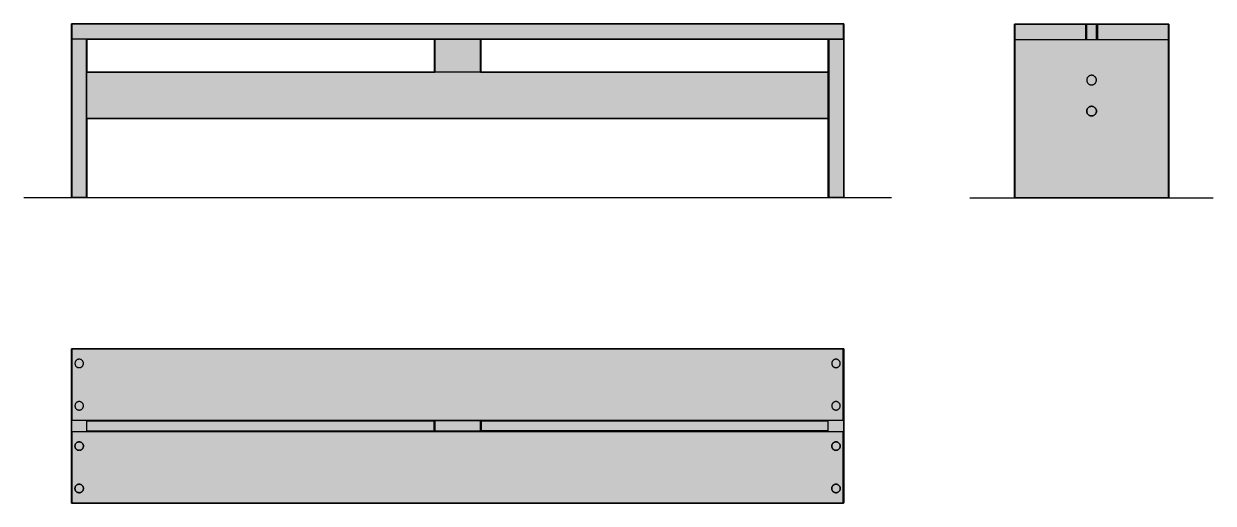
# Model space of a CAD drawing. Header units: millimetres. Extents: x 0 to 3080, y -791 to 450.
import ezdxf

# ---------------------------------------------------------------- set-up
doc = ezdxf.new("R2010")
doc.units = ezdxf.units.MM
doc.linetypes.add('Dots', pattern=[1, 0, -1])
doc.layers.add('Blocks', color=7, linetype='Continuous')
doc.layers.add('Blocks$Fill', color=7, linetype='Continuous', true_color=0xffffff)
for name, color, linetype, lineweight, true_color in [('Blocks$Inner', 7, 'Continuous', 25, 0x007f00), ('Blocks$Outline', 7, 'Continuous', 35, 0xff3f3f), ('Groud', 7, 'Dots', 25, 0x243775)]:
    doc.layers.add(name, color=color, linetype=linetype, lineweight=lineweight, true_color=true_color)

# ---------------------------------------------------------------- blocks, each defined once
blk = doc.blocks.new('Stretch 200 Bench Top')
at = {"layer": 'Blocks$Fill', "extrusion": (0, 0, -1)}
blk.add_hatch(color=256, dxfattribs=at).paths.add_polyline_path([(2000, 30), (2000, 214), (2000, 214), (2000, 214), (2000, 214.1), (2000, 214.1), (2000, 214.1), (2000, 214.1), (2000, 214.2), (2000, 214.2), (2000, 214.2), (2000, 214.2), (2000, 214.3), (2000, 214.3), (2000, 214.3), (1999.9, 214.3), (1999.9, 214.3), (1999.9, 214.4), (1999.9, 214.4), (1999.9, 214.4), (1999.9, 214.4), (1999.9, 214.5), (1999.9, 214.5), (1999.9, 214.5), (1999.9, 214.5), (1999.8, 214.5), (1999.8, 214.6), (1999.8, 214.6), (1999.8, 214.6), (1999.8, 214.6), (1999.8, 214.7), (1999.7, 214.7), (1999.7, 214.7), (1999.7, 214.7), (1999.7, 214.7), (1999.7, 214.7), (1999.7, 214.8), (1999.6, 214.8), (1999.6, 214.8), (1999.6, 214.8), (1999.6, 214.8), (1999.5, 214.8), (1999.5, 214.9), (1999.5, 214.9), (1999.5, 214.9), (1999.5, 214.9), (1999.4, 214.9), (1999.4, 214.9), (1999.4, 214.9), (1999.4, 214.9), (1999.3, 214.9), (1999.3, 214.9), (1999.3, 215), (1999.3, 215), (1999.3, 215), (1999.2, 215), (1999.2, 215), (1999.2, 215), (1999.2, 215), (1999.1, 215), (1999.1, 215), (1999.1, 215), (1999.1, 215), (1999, 215), (1999, 215), (1999, 215), (1, 215), (1, 215), (1, 215), (0.9, 215), (0.9, 215), (0.9, 215), (0.9, 215), (0.8, 215), (0.8, 215), (0.8, 215), (0.8, 215), (0.7, 215), (0.7, 215), (0.7, 215), (0.7, 214.9), (0.7, 214.9), (0.6, 214.9), (0.6, 214.9), (0.6, 214.9), (0.6, 214.9), (0.5, 214.9), (0.5, 214.9), (0.5, 214.9), (0.5, 214.9), (0.5, 214.8), (0.4, 214.8), (0.4, 214.8), (0.4, 214.8), (0.4, 214.8), (0.3, 214.8), (0.3, 214.7), (0.3, 214.7), (0.3, 214.7), (0.3, 214.7), (0.3, 214.7), (0.2, 214.7), (0.2, 214.6), (0.2, 214.6), (0.2, 214.6), (0.2, 214.6), (0.2, 214.5), (0.1, 214.5), (0.1, 214.5), (0.1, 214.5), (0.1, 214.5), (0.1, 214.4), (0.1, 214.4), (0.1, 214.4), (0.1, 214.4), (0.1, 214.3), (0.1, 214.3), (0, 214.3), (0, 214.3), (0, 214.3), (0, 214.2), (0, 214.2), (0, 214.2), (0, 214.2), (0, 214.1), (0, 214.1), (0, 214.1), (0, 214.1), (0, 214), (0, 214), (0, 214), (0, 30), (0, 0), (0, -184), (0, -184), (0, -184), (0, -184.1), (0, -184.1), (0, -184.1), (0, -184.1), (0, -184.2), (0, -184.2), (0, -184.2), (0, -184.2), (0, -184.3), (0, -184.3), (0, -184.3), (0.1, -184.3), (0.1, -184.3), (0.1, -184.4), (0.1, -184.4), (0.1, -184.4), (0.1, -184.4), (0.1, -184.5), (0.1, -184.5), (0.1, -184.5), (0.1, -184.5), (0.2, -184.5), (0.2, -184.6), (0.2, -184.6), (0.2, -184.6), (0.2, -184.6), (0.2, -184.7), (0.3, -184.7), (0.3, -184.7), (0.3, -184.7), (0.3, -184.7), (0.3, -184.7), (0.3, -184.8), (0.4, -184.8), (0.4, -184.8), (0.4, -184.8), (0.4, -184.8), (0.5, -184.8), (0.5, -184.9), (0.5, -184.9), (0.5, -184.9), (0.5, -184.9), (0.6, -184.9), (0.6, -184.9), (0.6, -184.9), (0.6, -184.9), (0.7, -184.9), (0.7, -184.9), (0.7, -185), (0.7, -185), (0.7, -185), (0.8, -185), (0.8, -185), (0.8, -185), (0.8, -185), (0.9, -185), (0.9, -185), (0.9, -185), (0.9, -185), (1, -185), (1, -185), (1, -185), (1999, -185), (1999, -185), (1999, -185), (1999.1, -185), (1999.1, -185), (1999.1, -185), (1999.1, -185), (1999.2, -185), (1999.2, -185), (1999.2, -185), (1999.2, -185), (1999.3, -185), (1999.3, -185), (1999.3, -185), (1999.3, -184.9), (1999.3, -184.9), (1999.4, -184.9), (1999.4, -184.9), (1999.4, -184.9), (1999.4, -184.9), (1999.5, -184.9), (1999.5, -184.9), (1999.5, -184.9), (1999.5, -184.9), (1999.5, -184.8), (1999.6, -184.8), (1999.6, -184.8), (1999.6, -184.8), (1999.6, -184.8), (1999.7, -184.8), (1999.7, -184.7), (1999.7, -184.7), (1999.7, -184.7), (1999.7, -184.7), (1999.7, -184.7), (1999.8, -184.7), (1999.8, -184.6), (1999.8, -184.6), (1999.8, -184.6), (1999.8, -184.6), (1999.8, -184.5), (1999.9, -184.5), (1999.9, -184.5), (1999.9, -184.5), (1999.9, -184.5), (1999.9, -184.4), (1999.9, -184.4), (1999.9, -184.4), (1999.9, -184.4), (1999.9, -184.3), (1999.9, -184.3), (2000, -184.3), (2000, -184.3), (2000, -184.3), (2000, -184.2), (2000, -184.2), (2000, -184.2), (2000, -184.2), (2000, -184.1), (2000, -184.1), (2000, -184.1), (2000, -184.1), (2000, -184), (2000, -184), (2000, -184), (2000, 0)], flags=0)
at = {"layer": 'Blocks$Inner', "linetype": 'ByBlock'}
for p, q in [((-2000, 30), (-2000, 214)), ((-1999, 215), (-1, 215)), ((-1999, 214), (-1999, 30)), ((-1, 214), (-1999, 214)), ((-1, 30), (-1, 214)), ((0, 214), (0, 30)), ((-2000, 0), (-2000, 30)), ((-2000, -184), (-2000, 0)), ((-1999, 30), (-1, 30)), ((-1, 29), (-1999, 29)), ((-1999, 1), (-1, 1)), ((-1999, 0), (-1999, -184)), ((-1, 0), (-1999, 0)), ((-1960, 1), (-1960, 29)), ((-1960, 28), (-1061, 28)), ((-1060, 2), (-1060, 28)), ((-941, 28), (-1059, 28)), ((-1059, 28), (-1059, 2)), ((-1059, 2), (-941, 2)), ((-941, 2), (-941, 28)), ((-940, 28), (-940, 2)), ((-939, 28), (-939, 2)), ((-939, 28), (-40, 28)), ((-40, 2), (-939, 2)), ((-40, 1), (-40, 29)), ((-1, -184), (-1, 0)), ((0, 30), (0, 0)), ((0, 0), (0, -184)), ((-1999, -184), (-1, -184)), ((-1, -185), (-1999, -185))]:
    blk.add_line(p, q, dxfattribs=at)
blk.add_lwpolyline([(-1960, 2), (-1061, 2), (-1061, 28)], dxfattribs=at)
for points, knots in [([(-2000, 214), (-2000, 214.1), (-2000, 214.2), (-1999.9, 214.5), (-1999.8, 214.6), (-1999.6, 214.8), (-1999.5, 214.9), (-1999.2, 215), (-1999.1, 215), (-1999, 215)], [184, 184, 184, 184, 184.25, 184.25, 184.5, 184.5, 184.75, 184.75, 185, 185, 185, 185]), ([(-1999, 214), (-1999.1, 214), (-1999.2, 214), (-1999.5, 214), (-1999.6, 214), (-1999.8, 214), (-1999.9, 214), (-2000, 214), (-2000, 214), (-2000, 214)], [1999, 1999, 1999, 1999, 1999.25, 1999.25, 1999.5, 1999.5, 1999.75, 1999.75, 2000, 2000, 2000, 2000]), ([(-1999, 215), (-1999, 215), (-1999, 215), (-1999, 214.9), (-1999, 214.8), (-1999, 214.6), (-1999, 214.5), (-1999, 214.2), (-1999, 214.1), (-1999, 214)], [0, 0, 0, 0, 0.25, 0.25, 0.5, 0.5, 0.75, 0.75, 1, 1, 1, 1]), ([(-1969, 176.8), (-1969, 176.2), (-1969.1, 175.5), (-1969.3, 174.2), (-1969.5, 173.5), (-1970, 172.1), (-1970.4, 171.5), (-1971.2, 170.2), (-1971.7, 169.6), (-1972.8, 168.5), (-1973.4, 168), (-1974.6, 167.2), (-1975.3, 166.9), (-1976.6, 166.3), (-1977.3, 166.2), (-1978.7, 165.9), (-1979.4, 165.8), (-1980.6, 165.8), (-1981.3, 165.9), (-1982.7, 166.2), (-1983.4, 166.3), (-1984.7, 166.9), (-1985.4, 167.2), (-1986.6, 168), (-1987.2, 168.5), (-1988.3, 169.6), (-1988.8, 170.2), (-1989.6, 171.5), (-1990, 172.1), (-1990.5, 173.5), (-1990.7, 174.2), (-1990.9, 175.5), (-1991, 176.2), (-1991, 177.5), (-1990.9, 178.2), (-1990.7, 179.5), (-1990.5, 180.2), (-1990, 181.6), (-1989.6, 182.2), (-1988.8, 183.5), (-1988.3, 184.1), (-1987.2, 185.2), (-1986.6, 185.6), (-1985.4, 186.5), (-1984.7, 186.8), (-1983.4, 187.3), (-1982.7, 187.5), (-1981.3, 187.8), (-1980.6, 187.8), (-1979.4, 187.8), (-1978.7, 187.8), (-1977.3, 187.5), (-1976.6, 187.3), (-1975.3, 186.8), (-1974.6, 186.5), (-1973.4, 185.6), (-1972.8, 185.2), (-1971.7, 184.1), (-1971.2, 183.5), (-1970.4, 182.2), (-1970, 181.6), (-1969.5, 180.2), (-1969.3, 179.5), (-1969.1, 178.2), (-1969, 177.5), (-1969, 176.8)], [0, 0, 0, 0, 0.03125, 0.03125, 0.0625, 0.0625, 0.09375, 0.09375, 0.125, 0.125, 0.15625, 0.15625, 0.1875, 0.1875, 0.21875, 0.21875, 0.25, 0.25, 0.28125, 0.28125, 0.3125, 0.3125, 0.34375, 0.34375, 0.375, 0.375, 0.40625, 0.40625, 0.4375, 0.4375, 0.46875, 0.46875, 0.5, 0.5, 0.53125, 0.53125, 0.5625, 0.5625, 0.59375, 0.59375, 0.625, 0.625, 0.65625, 0.65625, 0.6875, 0.6875, 0.71875, 0.71875, 0.75, 0.75, 0.78125, 0.78125, 0.8125, 0.8125, 0.84375, 0.84375, 0.875, 0.875, 0.90625, 0.90625, 0.9375, 0.9375, 0.96875, 0.96875, 1, 1, 1, 1]), ([(-31, 176.8), (-31, 177.5), (-30.9, 178.2), (-30.7, 179.5), (-30.5, 180.2), (-30, 181.6), (-29.6, 182.2), (-28.8, 183.5), (-28.3, 184.1), (-27.2, 185.2), (-26.6, 185.6), (-25.4, 186.5), (-24.7, 186.8), (-23.4, 187.3), (-22.7, 187.5), (-21.3, 187.8), (-20.6, 187.8), (-19.4, 187.8), (-18.7, 187.8), (-17.3, 187.5), (-16.6, 187.3), (-15.3, 186.8), (-14.6, 186.5), (-13.4, 185.6), (-12.8, 185.2), (-11.7, 184.1), (-11.2, 183.5), (-10.4, 182.2), (-10, 181.6), (-9.5, 180.2), (-9.3, 179.5), (-9.1, 178.2), (-9, 177.5), (-9, 176.2), (-9.1, 175.5), (-9.3, 174.2), (-9.5, 173.5), (-10, 172.1), (-10.4, 171.5), (-11.2, 170.2), (-11.7, 169.6), (-12.8, 168.5), (-13.4, 168), (-14.6, 167.2), (-15.3, 166.9), (-16.6, 166.3), (-17.3, 166.2), (-18.7, 165.9), (-19.4, 165.8), (-20.6, 165.8), (-21.3, 165.9), (-22.7, 166.2), (-23.4, 166.3), (-24.7, 166.9), (-25.4, 167.2), (-26.6, 168), (-27.2, 168.5), (-28.3, 169.6), (-28.8, 170.2), (-29.6, 171.5), (-30, 172.1), (-30.5, 173.5), (-30.7, 174.2), (-30.9, 175.5), (-31, 176.2), (-31, 176.8)], [0, 0, 0, 0, 0.03125, 0.03125, 0.0625, 0.0625, 0.09375, 0.09375, 0.125, 0.125, 0.15625, 0.15625, 0.1875, 0.1875, 0.21875, 0.21875, 0.25, 0.25, 0.28125, 0.28125, 0.3125, 0.3125, 0.34375, 0.34375, 0.375, 0.375, 0.40625, 0.40625, 0.4375, 0.4375, 0.46875, 0.46875, 0.5, 0.5, 0.53125, 0.53125, 0.5625, 0.5625, 0.59375, 0.59375, 0.625, 0.625, 0.65625, 0.65625, 0.6875, 0.6875, 0.71875, 0.71875, 0.75, 0.75, 0.78125, 0.78125, 0.8125, 0.8125, 0.84375, 0.84375, 0.875, 0.875, 0.90625, 0.90625, 0.9375, 0.9375, 0.96875, 0.96875, 1, 1, 1, 1]), ([(-1, 215), (-0.9, 215), (-0.8, 215), (-0.5, 214.9), (-0.4, 214.8), (-0.2, 214.6), (-0.1, 214.5), (0, 214.2), (0, 214.1), (0, 214)], [2183, 2183, 2183, 2183, 2183.25, 2183.25, 2183.5, 2183.5, 2183.75, 2183.75, 2184, 2184, 2184, 2184]), ([(-1, 214), (-1, 214.1), (-1, 214.2), (-1, 214.5), (-1, 214.6), (-1, 214.8), (-1, 214.9), (-1, 215), (-1, 215), (-1, 215)], [185, 185, 185, 185, 185.25, 185.25, 185.5, 185.5, 185.75, 185.75, 186, 186, 186, 186]), ([(0, 214), (0, 214), (0, 214), (-0.1, 214), (-0.2, 214), (-0.4, 214), (-0.5, 214), (-0.8, 214), (-0.9, 214), (-1, 214)], [0, 0, 0, 0, 0.25, 0.25, 0.5, 0.5, 0.75, 0.75, 1, 1, 1, 1]), ([(-1969, 67.2), (-1969, 66.5), (-1969.1, 65.8), (-1969.3, 64.5), (-1969.5, 63.8), (-1970, 62.4), (-1970.4, 61.8), (-1971.2, 60.5), (-1971.7, 59.9), (-1972.8, 58.8), (-1973.4, 58.4), (-1974.6, 57.5), (-1975.3, 57.2), (-1976.6, 56.7), (-1977.3, 56.5), (-1978.7, 56.2), (-1979.4, 56.2), (-1980.6, 56.2), (-1981.3, 56.2), (-1982.7, 56.5), (-1983.4, 56.7), (-1984.7, 57.2), (-1985.4, 57.5), (-1986.6, 58.4), (-1987.2, 58.8), (-1988.3, 59.9), (-1988.8, 60.5), (-1989.6, 61.8), (-1990, 62.4), (-1990.5, 63.8), (-1990.7, 64.5), (-1990.9, 65.8), (-1991, 66.5), (-1991, 67.8), (-1990.9, 68.5), (-1990.7, 69.8), (-1990.5, 70.5), (-1990, 71.9), (-1989.6, 72.5), (-1988.8, 73.8), (-1988.3, 74.4), (-1987.2, 75.5), (-1986.6, 76), (-1985.4, 76.8), (-1984.7, 77.1), (-1983.4, 77.7), (-1982.7, 77.8), (-1981.3, 78.1), (-1980.6, 78.2), (-1979.4, 78.2), (-1978.7, 78.1), (-1977.3, 77.8), (-1976.6, 77.7), (-1975.3, 77.1), (-1974.6, 76.8), (-1973.4, 76), (-1972.8, 75.5), (-1971.7, 74.4), (-1971.2, 73.8), (-1970.4, 72.5), (-1970, 71.9), (-1969.5, 70.5), (-1969.3, 69.8), (-1969.1, 68.5), (-1969, 67.8), (-1969, 67.2)], [0, 0, 0, 0, 0.03125, 0.03125, 0.0625, 0.0625, 0.09375, 0.09375, 0.125, 0.125, 0.15625, 0.15625, 0.1875, 0.1875, 0.21875, 0.21875, 0.25, 0.25, 0.28125, 0.28125, 0.3125, 0.3125, 0.34375, 0.34375, 0.375, 0.375, 0.40625, 0.40625, 0.4375, 0.4375, 0.46875, 0.46875, 0.5, 0.5, 0.53125, 0.53125, 0.5625, 0.5625, 0.59375, 0.59375, 0.625, 0.625, 0.65625, 0.65625, 0.6875, 0.6875, 0.71875, 0.71875, 0.75, 0.75, 0.78125, 0.78125, 0.8125, 0.8125, 0.84375, 0.84375, 0.875, 0.875, 0.90625, 0.90625, 0.9375, 0.9375, 0.96875, 0.96875, 1, 1, 1, 1]), ([(-31, 67.2), (-31, 67.8), (-30.9, 68.5), (-30.7, 69.8), (-30.5, 70.5), (-30, 71.9), (-29.6, 72.5), (-28.8, 73.8), (-28.3, 74.4), (-27.2, 75.5), (-26.6, 76), (-25.4, 76.8), (-24.7, 77.1), (-23.4, 77.7), (-22.7, 77.8), (-21.3, 78.1), (-20.6, 78.2), (-19.4, 78.2), (-18.7, 78.1), (-17.3, 77.8), (-16.6, 77.7), (-15.3, 77.1), (-14.6, 76.8), (-13.4, 76), (-12.8, 75.5), (-11.7, 74.4), (-11.2, 73.8), (-10.4, 72.5), (-10, 71.9), (-9.5, 70.5), (-9.3, 69.8), (-9.1, 68.5), (-9, 67.8), (-9, 66.5), (-9.1, 65.8), (-9.3, 64.5), (-9.5, 63.8), (-10, 62.4), (-10.4, 61.8), (-11.2, 60.5), (-11.7, 59.9), (-12.8, 58.8), (-13.4, 58.4), (-14.6, 57.5), (-15.3, 57.2), (-16.6, 56.7), (-17.3, 56.5), (-18.7, 56.2), (-19.4, 56.2), (-20.6, 56.2), (-21.3, 56.2), (-22.7, 56.5), (-23.4, 56.7), (-24.7, 57.2), (-25.4, 57.5), (-26.6, 58.4), (-27.2, 58.8), (-28.3, 59.9), (-28.8, 60.5), (-29.6, 61.8), (-30, 62.4), (-30.5, 63.8), (-30.7, 64.5), (-30.9, 65.8), (-31, 66.5), (-31, 67.2)], [0, 0, 0, 0, 0.03125, 0.03125, 0.0625, 0.0625, 0.09375, 0.09375, 0.125, 0.125, 0.15625, 0.15625, 0.1875, 0.1875, 0.21875, 0.21875, 0.25, 0.25, 0.28125, 0.28125, 0.3125, 0.3125, 0.34375, 0.34375, 0.375, 0.375, 0.40625, 0.40625, 0.4375, 0.4375, 0.46875, 0.46875, 0.5, 0.5, 0.53125, 0.53125, 0.5625, 0.5625, 0.59375, 0.59375, 0.625, 0.625, 0.65625, 0.65625, 0.6875, 0.6875, 0.71875, 0.71875, 0.75, 0.75, 0.78125, 0.78125, 0.8125, 0.8125, 0.84375, 0.84375, 0.875, 0.875, 0.90625, 0.90625, 0.9375, 0.9375, 0.96875, 0.96875, 1, 1, 1, 1]), ([(-2000, 30), (-2000, 30), (-2000, 30), (-1999.9, 30), (-1999.8, 30), (-1999.6, 30), (-1999.5, 30), (-1999.2, 30), (-1999.1, 30), (-1999, 30)], [2029.999919, 2029.999919, 2029.999919, 2029.999919, 2030.249878, 2030.249878, 2030.499892, 2030.499892, 2030.749906, 2030.749906, 2030.999919, 2030.999919, 2030.999919, 2030.999919]), ([(-1999, 29), (-1999.1, 29), (-1999.2, 29), (-1999.5, 29.1), (-1999.6, 29.2), (-1999.8, 29.4), (-1999.9, 29.5), (-2000, 29.8), (-2000, 29.9), (-2000, 30)], [4367, 4367, 4367, 4367, 4367.25, 4367.25, 4367.5, 4367.5, 4367.75, 4367.75, 4368, 4368, 4368, 4368]), ([(-2000, 0), (-2000, 0.1), (-2000, 0.2), (-1999.9, 0.5), (-1999.8, 0.6), (-1999.6, 0.8), (-1999.5, 0.9), (-1999.2, 1), (-1999.1, 1), (-1999, 1)], [4367, 4367, 4367, 4367, 4367.25, 4367.25, 4367.5, 4367.5, 4367.75, 4367.75, 4368, 4368, 4368, 4368]), ([(-1999, 0), (-1999.1, 0), (-1999.2, 0), (-1999.5, 0), (-1999.6, 0), (-1999.8, 0), (-1999.9, 0), (-2000, 0), (-2000, 0), (-2000, 0)], [6058.999839, 6058.999839, 6058.999839, 6058.999839, 6059.249854, 6059.249854, 6059.499869, 6059.499869, 6059.749884, 6059.749884, 6059.999839, 6059.999839, 6059.999839, 6059.999839]), ([(-1999, 30), (-1999, 29.9), (-1999, 29.8), (-1999, 29.5), (-1999, 29.4), (-1999, 29.2), (-1999, 29.1), (-1999, 29), (-1999, 29), (-1999, 29)], [185, 185, 185, 185, 185.25, 185.25, 185.5, 185.5, 185.75, 185.75, 186, 186, 186, 186]), ([(-1999, 1), (-1999, 1), (-1999, 1), (-1999, 0.9), (-1999, 0.8), (-1999, 0.6), (-1999, 0.5), (-1999, 0.2), (-1999, 0.1), (-1999, 0)], [0, 0, 0, 0, 0.25, 0.25, 0.5, 0.5, 0.75, 0.75, 1, 1, 1, 1]), ([(-1061, 28), (-1061, 28.1), (-1061, 28.2), (-1061, 28.5), (-1061, 28.6), (-1061, 28.8), (-1061, 28.9), (-1061, 29), (-1061, 29), (-1061, 29)], [925, 925, 925, 925, 925.25, 925.25, 925.5, 925.5, 925.75, 925.75, 926, 926, 926, 926]), ([(-1061, 2), (-1061, 1.9), (-1061, 1.8), (-1061, 1.5), (-1061, 1.4), (-1061, 1.2), (-1061, 1.1), (-1061, 1), (-1061, 1), (-1061, 1)], [2, 2, 2, 2, 2.25, 2.25, 2.5, 2.5, 2.75, 2.75, 3, 3, 3, 3]), ([(-1060.1, 28), (-1060.1, 28.1), (-1060.1, 28.2), (-1060, 28.5), (-1060, 28.6), (-1059.8, 28.8), (-1059.7, 28.9), (-1059.5, 29), (-1059.4, 29), (-1059.3, 29)], [1, 1, 1, 1, 1.25, 1.25, 1.5, 1.5, 1.75, 1.75, 2, 2, 2, 2]), ([(-1059.3, 1), (-1059.4, 1), (-1059.5, 1), (-1059.7, 1.1), (-1059.8, 1.2), (-1060, 1.4), (-1060, 1.5), (-1060.1, 1.8), (-1060.1, 1.9), (-1060.1, 2)], [0, 0, 0, 0, 0.25, 0.25, 0.5, 0.5, 0.75, 0.75, 1, 1, 1, 1]), ([(-1060, 28), (-1060, 28.1), (-1060, 28.2), (-1059.9, 28.5), (-1059.8, 28.6), (-1059.6, 28.8), (-1059.5, 28.9), (-1059.2, 29), (-1059.1, 29), (-1059, 29)], [55, 55, 55, 55, 55.25, 55.25, 55.5, 55.5, 55.75, 55.75, 56, 56, 56, 56]), ([(-1059, 28), (-1059.1, 28), (-1059.2, 28), (-1059.5, 28), (-1059.6, 28), (-1059.8, 28), (-1059.9, 28), (-1060, 28), (-1060, 28), (-1060, 28)], [119, 119, 119, 119, 119.25, 119.25, 119.5, 119.5, 119.75, 119.75, 120, 120, 120, 120]), ([(-1060, 2), (-1060, 2), (-1060, 2), (-1059.9, 2), (-1059.8, 2), (-1059.6, 2), (-1059.5, 2), (-1059.2, 2), (-1059.1, 2), (-1059, 2)], [0, 0, 0, 0, 0.25, 0.25, 0.5, 0.5, 0.75, 0.75, 1, 1, 1, 1]), ([(-1059, 1), (-1059.1, 1), (-1059.2, 1), (-1059.5, 1.1), (-1059.6, 1.2), (-1059.8, 1.4), (-1059.9, 1.5), (-1060, 1.8), (-1060, 1.9), (-1060, 2)], [84, 84, 84, 84, 84.25, 84.25, 84.5, 84.5, 84.75, 84.75, 85, 85, 85, 85]), ([(-1059, 29), (-1059, 29), (-1059, 29), (-1059, 28.9), (-1059, 28.8), (-1059, 28.6), (-1059, 28.5), (-1059, 28.2), (-1059, 28.1), (-1059, 28)], [56, 56, 56, 56, 56.25, 56.25, 56.5, 56.5, 56.75, 56.75, 57, 57, 57, 57]), ([(-1059, 2), (-1059, 1.9), (-1059, 1.8), (-1059, 1.5), (-1059, 1.4), (-1059, 1.2), (-1059, 1.1), (-1059, 1), (-1059, 1), (-1059, 1)], [83, 83, 83, 83, 83.25, 83.25, 83.5, 83.5, 83.75, 83.75, 84, 84, 84, 84]), ([(-941, 28), (-941, 28.1), (-941, 28.2), (-941, 28.5), (-941, 28.6), (-941, 28.8), (-941, 28.9), (-941, 29), (-941, 29), (-941, 29)], [27, 27, 27, 27, 27.25, 27.25, 27.5, 27.5, 27.75, 27.75, 28, 28, 28, 28]), ([(-941, 29), (-940.9, 29), (-940.8, 29), (-940.5, 28.9), (-940.4, 28.8), (-940.2, 28.6), (-940.1, 28.5), (-940, 28.2), (-940, 28.1), (-940, 28)], [28, 28, 28, 28, 28.25, 28.25, 28.5, 28.5, 28.75, 28.75, 29, 29, 29, 29]), ([(-940, 28), (-940, 28), (-940, 28), (-940.1, 28), (-940.2, 28), (-940.4, 28), (-940.5, 28), (-940.8, 28), (-940.9, 28), (-941, 28)], [0, 0, 0, 0, 0.25, 0.25, 0.5, 0.5, 0.75, 0.75, 1, 1, 1, 1]), ([(-941, 2), (-940.9, 2), (-940.8, 2), (-940.5, 2), (-940.4, 2), (-940.2, 2), (-940.1, 2), (-940, 2), (-940, 2), (-940, 2)], [119, 119, 119, 119, 119.25, 119.25, 119.5, 119.5, 119.75, 119.75, 120, 120, 120, 120]), ([(-940, 2), (-940, 1.9), (-940, 1.8), (-940.1, 1.5), (-940.2, 1.4), (-940.4, 1.2), (-940.5, 1.1), (-940.8, 1), (-940.9, 1), (-941, 1)], [55, 55, 55, 55, 55.25, 55.25, 55.5, 55.5, 55.75, 55.75, 56, 56, 56, 56]), ([(-941, 1), (-941, 1), (-941, 1), (-941, 1.1), (-941, 1.2), (-941, 1.4), (-941, 1.5), (-941, 1.8), (-941, 1.9), (-941, 2)], [56, 56, 56, 56, 56.25, 56.25, 56.5, 56.5, 56.75, 56.75, 57, 57, 57, 57]), ([(-940.7, 29), (-940.6, 29), (-940.5, 29), (-940.3, 28.9), (-940.2, 28.8), (-940, 28.6), (-940, 28.5), (-939.9, 28.2), (-939.9, 28.1), (-939.9, 28)], [0, 0, 0, 0, 0.25, 0.25, 0.5, 0.5, 0.75, 0.75, 1, 1, 1, 1]), ([(-939.9, 2), (-939.9, 1.9), (-939.9, 1.8), (-940, 1.5), (-940, 1.4), (-940.2, 1.2), (-940.3, 1.1), (-940.5, 1), (-940.6, 1), (-940.7, 1)], [1, 1, 1, 1, 1.25, 1.25, 1.5, 1.5, 1.75, 1.75, 2, 2, 2, 2]), ([(-939, 29), (-939, 29), (-939, 29), (-939, 28.9), (-939, 28.8), (-939, 28.6), (-939, 28.5), (-939, 28.2), (-939, 28.1), (-939, 28)], [0, 0, 0, 0, 0.25, 0.25, 0.5, 0.5, 0.75, 0.75, 1, 1, 1, 1]), ([(-939, 2), (-939, 1.9), (-939, 1.8), (-939, 1.5), (-939, 1.4), (-939, 1.2), (-939, 1.1), (-939, 1), (-939, 1), (-939, 1)], [27, 27, 27, 27, 27.25, 27.25, 27.5, 27.5, 27.75, 27.75, 28, 28, 28, 28]), ([(-1, 30), (-0.9, 30), (-0.8, 30), (-0.5, 30), (-0.4, 30), (-0.2, 30), (-0.1, 30), (0, 30), (0, 30), (0, 30)], [4028.999919, 4028.999919, 4028.999919, 4028.999919, 4029.249919, 4029.249919, 4029.499919, 4029.499919, 4029.749919, 4029.749919, 4029.999919, 4029.999919, 4029.999919, 4029.999919]), ([(0, 30), (0, 29.9), (0, 29.8), (-0.1, 29.5), (-0.2, 29.4), (-0.4, 29.2), (-0.5, 29.1), (-0.8, 29), (-0.9, 29), (-1, 29)], [2368, 2368, 2368, 2368, 2368.25, 2368.25, 2368.5, 2368.5, 2368.75, 2368.75, 2369, 2369, 2369, 2369]), ([(-1, 29), (-1, 29), (-1, 29), (-1, 29.1), (-1, 29.2), (-1, 29.4), (-1, 29.5), (-1, 29.8), (-1, 29.9), (-1, 30)], [0, 0, 0, 0, 0.25, 0.25, 0.5, 0.5, 0.75, 0.75, 1, 1, 1, 1]), ([(-1, 1), (-0.9, 1), (-0.8, 1), (-0.5, 0.9), (-0.4, 0.8), (-0.2, 0.6), (-0.1, 0.5), (0, 0.2), (0, 0.1), (0, 0)], [6366, 6366, 6366, 6366, 6366.25, 6366.25, 6366.5, 6366.5, 6366.75, 6366.75, 6367, 6367, 6367, 6367]), ([(-1, 0), (-1, 0.1), (-1, 0.2), (-1, 0.5), (-1, 0.6), (-1, 0.8), (-1, 0.9), (-1, 1), (-1, 1), (-1, 1)], [185, 185, 185, 185, 185.25, 185.25, 185.5, 185.5, 185.75, 185.75, 186, 186, 186, 186]), ([(0, 0), (0, 0), (0, 0), (-0.1, 0), (-0.2, 0), (-0.4, 0), (-0.5, 0), (-0.8, 0), (-0.9, 0), (-1, 0)], [4059.999839, 4059.999839, 4059.999839, 4059.999839, 4060.249839, 4060.249839, 4060.499839, 4060.499839, 4060.749839, 4060.749839, 4060.999839, 4060.999839, 4060.999839, 4060.999839]), ([(-1969, -37.2), (-1969, -37.8), (-1969.1, -38.5), (-1969.3, -39.8), (-1969.5, -40.5), (-1970, -41.9), (-1970.4, -42.5), (-1971.2, -43.8), (-1971.7, -44.4), (-1972.8, -45.5), (-1973.4, -46), (-1974.6, -46.8), (-1975.3, -47.1), (-1976.6, -47.7), (-1977.3, -47.8), (-1978.7, -48.1), (-1979.4, -48.2), (-1980.6, -48.2), (-1981.3, -48.1), (-1982.7, -47.8), (-1983.4, -47.7), (-1984.7, -47.1), (-1985.4, -46.8), (-1986.6, -46), (-1987.2, -45.5), (-1988.3, -44.4), (-1988.8, -43.8), (-1989.6, -42.5), (-1990, -41.9), (-1990.5, -40.5), (-1990.7, -39.8), (-1990.9, -38.5), (-1991, -37.8), (-1991, -36.5), (-1990.9, -35.8), (-1990.7, -34.5), (-1990.5, -33.8), (-1990, -32.4), (-1989.6, -31.8), (-1988.8, -30.5), (-1988.3, -29.9), (-1987.2, -28.8), (-1986.6, -28.4), (-1985.4, -27.5), (-1984.7, -27.2), (-1983.4, -26.7), (-1982.7, -26.5), (-1981.3, -26.2), (-1980.6, -26.2), (-1979.4, -26.2), (-1978.7, -26.2), (-1977.3, -26.5), (-1976.6, -26.7), (-1975.3, -27.2), (-1974.6, -27.5), (-1973.4, -28.4), (-1972.8, -28.8), (-1971.7, -29.9), (-1971.2, -30.5), (-1970.4, -31.8), (-1970, -32.4), (-1969.5, -33.8), (-1969.3, -34.5), (-1969.1, -35.8), (-1969, -36.5), (-1969, -37.2)], [0, 0, 0, 0, 0.03125, 0.03125, 0.0625, 0.0625, 0.09375, 0.09375, 0.125, 0.125, 0.15625, 0.15625, 0.1875, 0.1875, 0.21875, 0.21875, 0.25, 0.25, 0.28125, 0.28125, 0.3125, 0.3125, 0.34375, 0.34375, 0.375, 0.375, 0.40625, 0.40625, 0.4375, 0.4375, 0.46875, 0.46875, 0.5, 0.5, 0.53125, 0.53125, 0.5625, 0.5625, 0.59375, 0.59375, 0.625, 0.625, 0.65625, 0.65625, 0.6875, 0.6875, 0.71875, 0.71875, 0.75, 0.75, 0.78125, 0.78125, 0.8125, 0.8125, 0.84375, 0.84375, 0.875, 0.875, 0.90625, 0.90625, 0.9375, 0.9375, 0.96875, 0.96875, 1, 1, 1, 1]), ([(-1969, -37.2), (-1969, -36.5), (-1969.1, -35.8), (-1969.3, -34.5), (-1969.5, -33.8), (-1970, -32.4), (-1970.4, -31.8), (-1971.2, -30.5), (-1971.7, -29.9), (-1972.8, -28.8), (-1973.4, -28.4), (-1974.6, -27.5), (-1975.3, -27.2), (-1976.6, -26.7), (-1977.3, -26.5), (-1978.7, -26.2), (-1979.4, -26.2), (-1980.6, -26.2), (-1981.3, -26.2), (-1982.7, -26.5), (-1983.4, -26.7), (-1984.7, -27.2), (-1985.4, -27.5), (-1986.6, -28.4), (-1987.2, -28.8), (-1988.3, -29.9), (-1988.8, -30.5), (-1989.6, -31.8), (-1990, -32.4), (-1990.5, -33.8), (-1990.7, -34.5), (-1990.9, -35.8), (-1991, -36.5), (-1991, -37.8), (-1990.9, -38.5), (-1990.7, -39.8), (-1990.5, -40.5), (-1990, -41.9), (-1989.6, -42.5), (-1988.8, -43.8), (-1988.3, -44.4), (-1987.2, -45.5), (-1986.6, -46), (-1985.4, -46.8), (-1984.7, -47.1), (-1983.4, -47.7), (-1982.7, -47.8), (-1981.3, -48.1), (-1980.6, -48.2), (-1979.4, -48.2), (-1978.7, -48.1), (-1977.3, -47.8), (-1976.6, -47.7), (-1975.3, -47.1), (-1974.6, -46.8), (-1973.4, -46), (-1972.8, -45.5), (-1971.7, -44.4), (-1971.2, -43.8), (-1970.4, -42.5), (-1970, -41.9), (-1969.5, -40.5), (-1969.3, -39.8), (-1969.1, -38.5), (-1969, -37.8), (-1969, -37.2)], [0, 0, 0, 0, 0.03125, 0.03125, 0.0625, 0.0625, 0.09375, 0.09375, 0.125, 0.125, 0.15625, 0.15625, 0.1875, 0.1875, 0.21875, 0.21875, 0.25, 0.25, 0.28125, 0.28125, 0.3125, 0.3125, 0.34375, 0.34375, 0.375, 0.375, 0.40625, 0.40625, 0.4375, 0.4375, 0.46875, 0.46875, 0.5, 0.5, 0.53125, 0.53125, 0.5625, 0.5625, 0.59375, 0.59375, 0.625, 0.625, 0.65625, 0.65625, 0.6875, 0.6875, 0.71875, 0.71875, 0.75, 0.75, 0.78125, 0.78125, 0.8125, 0.8125, 0.84375, 0.84375, 0.875, 0.875, 0.90625, 0.90625, 0.9375, 0.9375, 0.96875, 0.96875, 1, 1, 1, 1]), ([(-31, -37.2), (-31, -36.5), (-30.9, -35.8), (-30.7, -34.5), (-30.5, -33.8), (-30, -32.4), (-29.6, -31.8), (-28.8, -30.5), (-28.3, -29.9), (-27.2, -28.8), (-26.6, -28.4), (-25.4, -27.5), (-24.7, -27.2), (-23.4, -26.7), (-22.7, -26.5), (-21.3, -26.2), (-20.6, -26.2), (-19.4, -26.2), (-18.7, -26.2), (-17.3, -26.5), (-16.6, -26.7), (-15.3, -27.2), (-14.6, -27.5), (-13.4, -28.4), (-12.8, -28.8), (-11.7, -29.9), (-11.2, -30.5), (-10.4, -31.8), (-10, -32.4), (-9.5, -33.8), (-9.3, -34.5), (-9.1, -35.8), (-9, -36.5), (-9, -37.8), (-9.1, -38.5), (-9.3, -39.8), (-9.5, -40.5), (-10, -41.9), (-10.4, -42.5), (-11.2, -43.8), (-11.7, -44.4), (-12.8, -45.5), (-13.4, -46), (-14.6, -46.8), (-15.3, -47.1), (-16.6, -47.7), (-17.3, -47.8), (-18.7, -48.1), (-19.4, -48.2), (-20.6, -48.2), (-21.3, -48.1), (-22.7, -47.8), (-23.4, -47.7), (-24.7, -47.1), (-25.4, -46.8), (-26.6, -46), (-27.2, -45.5), (-28.3, -44.4), (-28.8, -43.8), (-29.6, -42.5), (-30, -41.9), (-30.5, -40.5), (-30.7, -39.8), (-30.9, -38.5), (-31, -37.8), (-31, -37.2)], [0, 0, 0, 0, 0.03125, 0.03125, 0.0625, 0.0625, 0.09375, 0.09375, 0.125, 0.125, 0.15625, 0.15625, 0.1875, 0.1875, 0.21875, 0.21875, 0.25, 0.25, 0.28125, 0.28125, 0.3125, 0.3125, 0.34375, 0.34375, 0.375, 0.375, 0.40625, 0.40625, 0.4375, 0.4375, 0.46875, 0.46875, 0.5, 0.5, 0.53125, 0.53125, 0.5625, 0.5625, 0.59375, 0.59375, 0.625, 0.625, 0.65625, 0.65625, 0.6875, 0.6875, 0.71875, 0.71875, 0.75, 0.75, 0.78125, 0.78125, 0.8125, 0.8125, 0.84375, 0.84375, 0.875, 0.875, 0.90625, 0.90625, 0.9375, 0.9375, 0.96875, 0.96875, 1, 1, 1, 1]), ([(-31, -37.2), (-31, -37.8), (-30.9, -38.5), (-30.7, -39.8), (-30.5, -40.5), (-30, -41.9), (-29.6, -42.5), (-28.8, -43.8), (-28.3, -44.4), (-27.2, -45.5), (-26.6, -46), (-25.4, -46.8), (-24.7, -47.1), (-23.4, -47.7), (-22.7, -47.8), (-21.3, -48.1), (-20.6, -48.2), (-19.4, -48.2), (-18.7, -48.1), (-17.3, -47.8), (-16.6, -47.7), (-15.3, -47.1), (-14.6, -46.8), (-13.4, -46), (-12.8, -45.5), (-11.7, -44.4), (-11.2, -43.8), (-10.4, -42.5), (-10, -41.9), (-9.5, -40.5), (-9.3, -39.8), (-9.1, -38.5), (-9, -37.8), (-9, -36.5), (-9.1, -35.8), (-9.3, -34.5), (-9.5, -33.8), (-10, -32.4), (-10.4, -31.8), (-11.2, -30.5), (-11.7, -29.9), (-12.8, -28.8), (-13.4, -28.4), (-14.6, -27.5), (-15.3, -27.2), (-16.6, -26.7), (-17.3, -26.5), (-18.7, -26.2), (-19.4, -26.2), (-20.6, -26.2), (-21.3, -26.2), (-22.7, -26.5), (-23.4, -26.7), (-24.7, -27.2), (-25.4, -27.5), (-26.6, -28.4), (-27.2, -28.8), (-28.3, -29.9), (-28.8, -30.5), (-29.6, -31.8), (-30, -32.4), (-30.5, -33.8), (-30.7, -34.5), (-30.9, -35.8), (-31, -36.5), (-31, -37.2)], [0, 0, 0, 0, 0.03125, 0.03125, 0.0625, 0.0625, 0.09375, 0.09375, 0.125, 0.125, 0.15625, 0.15625, 0.1875, 0.1875, 0.21875, 0.21875, 0.25, 0.25, 0.28125, 0.28125, 0.3125, 0.3125, 0.34375, 0.34375, 0.375, 0.375, 0.40625, 0.40625, 0.4375, 0.4375, 0.46875, 0.46875, 0.5, 0.5, 0.53125, 0.53125, 0.5625, 0.5625, 0.59375, 0.59375, 0.625, 0.625, 0.65625, 0.65625, 0.6875, 0.6875, 0.71875, 0.71875, 0.75, 0.75, 0.78125, 0.78125, 0.8125, 0.8125, 0.84375, 0.84375, 0.875, 0.875, 0.90625, 0.90625, 0.9375, 0.9375, 0.96875, 0.96875, 1, 1, 1, 1]), ([(-1969, -146.8), (-1969, -147.5), (-1969.1, -148.2), (-1969.3, -149.5), (-1969.5, -150.2), (-1970, -151.6), (-1970.4, -152.2), (-1971.2, -153.5), (-1971.7, -154.1), (-1972.8, -155.2), (-1973.4, -155.6), (-1974.6, -156.5), (-1975.3, -156.8), (-1976.6, -157.3), (-1977.3, -157.5), (-1978.7, -157.8), (-1979.4, -157.8), (-1980.6, -157.8), (-1981.3, -157.8), (-1982.7, -157.5), (-1983.4, -157.3), (-1984.7, -156.8), (-1985.4, -156.5), (-1986.6, -155.6), (-1987.2, -155.2), (-1988.3, -154.1), (-1988.8, -153.5), (-1989.6, -152.2), (-1990, -151.6), (-1990.5, -150.2), (-1990.7, -149.5), (-1990.9, -148.2), (-1991, -147.5), (-1991, -146.2), (-1990.9, -145.5), (-1990.7, -144.2), (-1990.5, -143.5), (-1990, -142.1), (-1989.6, -141.5), (-1988.8, -140.2), (-1988.3, -139.6), (-1987.2, -138.5), (-1986.6, -138), (-1985.4, -137.2), (-1984.7, -136.9), (-1983.4, -136.3), (-1982.7, -136.2), (-1981.3, -135.9), (-1980.6, -135.8), (-1979.4, -135.8), (-1978.7, -135.9), (-1977.3, -136.2), (-1976.6, -136.3), (-1975.3, -136.9), (-1974.6, -137.2), (-1973.4, -138), (-1972.8, -138.5), (-1971.7, -139.6), (-1971.2, -140.2), (-1970.4, -141.5), (-1970, -142.1), (-1969.5, -143.5), (-1969.3, -144.2), (-1969.1, -145.5), (-1969, -146.2), (-1969, -146.8)], [0, 0, 0, 0, 0.03125, 0.03125, 0.0625, 0.0625, 0.09375, 0.09375, 0.125, 0.125, 0.15625, 0.15625, 0.1875, 0.1875, 0.21875, 0.21875, 0.25, 0.25, 0.28125, 0.28125, 0.3125, 0.3125, 0.34375, 0.34375, 0.375, 0.375, 0.40625, 0.40625, 0.4375, 0.4375, 0.46875, 0.46875, 0.5, 0.5, 0.53125, 0.53125, 0.5625, 0.5625, 0.59375, 0.59375, 0.625, 0.625, 0.65625, 0.65625, 0.6875, 0.6875, 0.71875, 0.71875, 0.75, 0.75, 0.78125, 0.78125, 0.8125, 0.8125, 0.84375, 0.84375, 0.875, 0.875, 0.90625, 0.90625, 0.9375, 0.9375, 0.96875, 0.96875, 1, 1, 1, 1]), ([(-1969, -146.8), (-1969, -146.2), (-1969.1, -145.5), (-1969.3, -144.2), (-1969.5, -143.5), (-1970, -142.1), (-1970.4, -141.5), (-1971.2, -140.2), (-1971.7, -139.6), (-1972.8, -138.5), (-1973.4, -138), (-1974.6, -137.2), (-1975.3, -136.9), (-1976.6, -136.3), (-1977.3, -136.2), (-1978.7, -135.9), (-1979.4, -135.8), (-1980.6, -135.8), (-1981.3, -135.9), (-1982.7, -136.2), (-1983.4, -136.3), (-1984.7, -136.9), (-1985.4, -137.2), (-1986.6, -138), (-1987.2, -138.5), (-1988.3, -139.6), (-1988.8, -140.2), (-1989.6, -141.5), (-1990, -142.1), (-1990.5, -143.5), (-1990.7, -144.2), (-1990.9, -145.5), (-1991, -146.2), (-1991, -147.5), (-1990.9, -148.2), (-1990.7, -149.5), (-1990.5, -150.2), (-1990, -151.6), (-1989.6, -152.2), (-1988.8, -153.5), (-1988.3, -154.1), (-1987.2, -155.2), (-1986.6, -155.6), (-1985.4, -156.5), (-1984.7, -156.8), (-1983.4, -157.3), (-1982.7, -157.5), (-1981.3, -157.8), (-1980.6, -157.8), (-1979.4, -157.8), (-1978.7, -157.8), (-1977.3, -157.5), (-1976.6, -157.3), (-1975.3, -156.8), (-1974.6, -156.5), (-1973.4, -155.6), (-1972.8, -155.2), (-1971.7, -154.1), (-1971.2, -153.5), (-1970.4, -152.2), (-1970, -151.6), (-1969.5, -150.2), (-1969.3, -149.5), (-1969.1, -148.2), (-1969, -147.5), (-1969, -146.8)], [0, 0, 0, 0, 0.03125, 0.03125, 0.0625, 0.0625, 0.09375, 0.09375, 0.125, 0.125, 0.15625, 0.15625, 0.1875, 0.1875, 0.21875, 0.21875, 0.25, 0.25, 0.28125, 0.28125, 0.3125, 0.3125, 0.34375, 0.34375, 0.375, 0.375, 0.40625, 0.40625, 0.4375, 0.4375, 0.46875, 0.46875, 0.5, 0.5, 0.53125, 0.53125, 0.5625, 0.5625, 0.59375, 0.59375, 0.625, 0.625, 0.65625, 0.65625, 0.6875, 0.6875, 0.71875, 0.71875, 0.75, 0.75, 0.78125, 0.78125, 0.8125, 0.8125, 0.84375, 0.84375, 0.875, 0.875, 0.90625, 0.90625, 0.9375, 0.9375, 0.96875, 0.96875, 1, 1, 1, 1]), ([(-31, -146.8), (-31, -146.2), (-30.9, -145.5), (-30.7, -144.2), (-30.5, -143.5), (-30, -142.1), (-29.6, -141.5), (-28.8, -140.2), (-28.3, -139.6), (-27.2, -138.5), (-26.6, -138), (-25.4, -137.2), (-24.7, -136.9), (-23.4, -136.3), (-22.7, -136.2), (-21.3, -135.9), (-20.6, -135.8), (-19.4, -135.8), (-18.7, -135.9), (-17.3, -136.2), (-16.6, -136.3), (-15.3, -136.9), (-14.6, -137.2), (-13.4, -138), (-12.8, -138.5), (-11.7, -139.6), (-11.2, -140.2), (-10.4, -141.5), (-10, -142.1), (-9.5, -143.5), (-9.3, -144.2), (-9.1, -145.5), (-9, -146.2), (-9, -147.5), (-9.1, -148.2), (-9.3, -149.5), (-9.5, -150.2), (-10, -151.6), (-10.4, -152.2), (-11.2, -153.5), (-11.7, -154.1), (-12.8, -155.2), (-13.4, -155.6), (-14.6, -156.5), (-15.3, -156.8), (-16.6, -157.3), (-17.3, -157.5), (-18.7, -157.8), (-19.4, -157.8), (-20.6, -157.8), (-21.3, -157.8), (-22.7, -157.5), (-23.4, -157.3), (-24.7, -156.8), (-25.4, -156.5), (-26.6, -155.6), (-27.2, -155.2), (-28.3, -154.1), (-28.8, -153.5), (-29.6, -152.2), (-30, -151.6), (-30.5, -150.2), (-30.7, -149.5), (-30.9, -148.2), (-31, -147.5), (-31, -146.8)], [0, 0, 0, 0, 0.03125, 0.03125, 0.0625, 0.0625, 0.09375, 0.09375, 0.125, 0.125, 0.15625, 0.15625, 0.1875, 0.1875, 0.21875, 0.21875, 0.25, 0.25, 0.28125, 0.28125, 0.3125, 0.3125, 0.34375, 0.34375, 0.375, 0.375, 0.40625, 0.40625, 0.4375, 0.4375, 0.46875, 0.46875, 0.5, 0.5, 0.53125, 0.53125, 0.5625, 0.5625, 0.59375, 0.59375, 0.625, 0.625, 0.65625, 0.65625, 0.6875, 0.6875, 0.71875, 0.71875, 0.75, 0.75, 0.78125, 0.78125, 0.8125, 0.8125, 0.84375, 0.84375, 0.875, 0.875, 0.90625, 0.90625, 0.9375, 0.9375, 0.96875, 0.96875, 1, 1, 1, 1]), ([(-31, -146.8), (-31, -147.5), (-30.9, -148.2), (-30.7, -149.5), (-30.5, -150.2), (-30, -151.6), (-29.6, -152.2), (-28.8, -153.5), (-28.3, -154.1), (-27.2, -155.2), (-26.6, -155.6), (-25.4, -156.5), (-24.7, -156.8), (-23.4, -157.3), (-22.7, -157.5), (-21.3, -157.8), (-20.6, -157.8), (-19.4, -157.8), (-18.7, -157.8), (-17.3, -157.5), (-16.6, -157.3), (-15.3, -156.8), (-14.6, -156.5), (-13.4, -155.6), (-12.8, -155.2), (-11.7, -154.1), (-11.2, -153.5), (-10.4, -152.2), (-10, -151.6), (-9.5, -150.2), (-9.3, -149.5), (-9.1, -148.2), (-9, -147.5), (-9, -146.2), (-9.1, -145.5), (-9.3, -144.2), (-9.5, -143.5), (-10, -142.1), (-10.4, -141.5), (-11.2, -140.2), (-11.7, -139.6), (-12.8, -138.5), (-13.4, -138), (-14.6, -137.2), (-15.3, -136.9), (-16.6, -136.3), (-17.3, -136.2), (-18.7, -135.9), (-19.4, -135.8), (-20.6, -135.8), (-21.3, -135.9), (-22.7, -136.2), (-23.4, -136.3), (-24.7, -136.9), (-25.4, -137.2), (-26.6, -138), (-27.2, -138.5), (-28.3, -139.6), (-28.8, -140.2), (-29.6, -141.5), (-30, -142.1), (-30.5, -143.5), (-30.7, -144.2), (-30.9, -145.5), (-31, -146.2), (-31, -146.8)], [0, 0, 0, 0, 0.03125, 0.03125, 0.0625, 0.0625, 0.09375, 0.09375, 0.125, 0.125, 0.15625, 0.15625, 0.1875, 0.1875, 0.21875, 0.21875, 0.25, 0.25, 0.28125, 0.28125, 0.3125, 0.3125, 0.34375, 0.34375, 0.375, 0.375, 0.40625, 0.40625, 0.4375, 0.4375, 0.46875, 0.46875, 0.5, 0.5, 0.53125, 0.53125, 0.5625, 0.5625, 0.59375, 0.59375, 0.625, 0.625, 0.65625, 0.65625, 0.6875, 0.6875, 0.71875, 0.71875, 0.75, 0.75, 0.78125, 0.78125, 0.8125, 0.8125, 0.84375, 0.84375, 0.875, 0.875, 0.90625, 0.90625, 0.9375, 0.9375, 0.96875, 0.96875, 1, 1, 1, 1]), ([(-1999, -185), (-1999.1, -185), (-1999.2, -185), (-1999.5, -184.9), (-1999.6, -184.8), (-1999.8, -184.6), (-1999.9, -184.5), (-2000, -184.2), (-2000, -184.1), (-2000, -184)], [4182, 4182, 4182, 4182, 4182.25, 4182.25, 4182.5, 4182.5, 4182.75, 4182.75, 4183, 4183, 4183, 4183]), ([(-2000, -184), (-2000, -184), (-2000, -184), (-1999.9, -184), (-1999.8, -184), (-1999.6, -184), (-1999.5, -184), (-1999.2, -184), (-1999.1, -184), (-1999, -184)], [0, 0, 0, 0, 0.25, 0.25, 0.5, 0.5, 0.75, 0.75, 1, 1, 1, 1]), ([(-1999, -184), (-1999, -184.1), (-1999, -184.2), (-1999, -184.5), (-1999, -184.6), (-1999, -184.8), (-1999, -184.9), (-1999, -185), (-1999, -185), (-1999, -185)], [185, 185, 185, 185, 185.25, 185.25, 185.5, 185.5, 185.75, 185.75, 186, 186, 186, 186]), ([(0, -184), (0, -184.1), (0, -184.2), (-0.1, -184.5), (-0.2, -184.6), (-0.4, -184.8), (-0.5, -184.9), (-0.8, -185), (-0.9, -185), (-1, -185)], [6551, 6551, 6551, 6551, 6551.25, 6551.25, 6551.5, 6551.5, 6551.75, 6551.75, 6552, 6552, 6552, 6552]), ([(-1, -184), (-0.9, -184), (-0.8, -184), (-0.5, -184), (-0.4, -184), (-0.2, -184), (-0.1, -184), (0, -184), (0, -184), (0, -184)], [1999, 1999, 1999, 1999, 1999.25, 1999.25, 1999.5, 1999.5, 1999.75, 1999.75, 2000, 2000, 2000, 2000]), ([(-1, -185), (-1, -185), (-1, -185), (-1, -184.9), (-1, -184.8), (-1, -184.6), (-1, -184.5), (-1, -184.2), (-1, -184.1), (-1, -184)], [0, 0, 0, 0, 0.25, 0.25, 0.5, 0.5, 0.75, 0.75, 1, 1, 1, 1])]:
    blk.add_open_spline(points, degree=3, knots=knots, dxfattribs=at)
for points in [[(-1061, 28), (-1060.6, 28), (-1060.3, 28), (-1060.1, 28)], [(-1060.1, 2), (-1060.3, 2), (-1060.6, 2), (-1061, 2)], [(-939.9, 28), (-939.7, 28), (-939.4, 28), (-939, 28)], [(-939, 2), (-939.4, 2), (-939.7, 2), (-939.9, 2)]]:
    blk.add_open_spline(points, degree=3, dxfattribs=at)
at = {"layer": 'Blocks$Outline'}
for points in [[(-2000, 30), (-2000, 214)], [(-1999, 215), (-1, 215)], [(0, 214), (0, 30)], [(-2000, 0), (-2000, 30)], [(-2000, -184), (-2000, 0)], [(0, 30), (0, 0)], [(0, 0), (0, -184)], [(-1, -185), (-1999, -185)]]:
    blk.add_lwpolyline(points, dxfattribs=at)
for points in [[(-2000, 214), (-2000, 214.1), (-2000, 214.2), (-1999.9, 214.5), (-1999.8, 214.6), (-1999.6, 214.8), (-1999.5, 214.9), (-1999.2, 215), (-1999.1, 215), (-1999, 215)], [(-1, 215), (-0.9, 215), (-0.8, 215), (-0.5, 214.9), (-0.4, 214.8), (-0.2, 214.6), (-0.1, 214.5), (0, 214.2), (0, 214.1), (0, 214)], [(-1999, -185), (-1999.1, -185), (-1999.2, -185), (-1999.5, -184.9), (-1999.6, -184.8), (-1999.8, -184.6), (-1999.9, -184.5), (-2000, -184.2), (-2000, -184.1), (-2000, -184)], [(0, -184), (0, -184.1), (0, -184.2), (-0.1, -184.5), (-0.2, -184.6), (-0.4, -184.8), (-0.5, -184.9), (-0.8, -185), (-0.9, -185), (-1, -185)]]:
    blk.add_open_spline(points, degree=3, knots=[0, 0, 0, 0, 0.25, 0.25, 0.5, 0.5, 0.75, 0.75, 1, 1, 1, 1], dxfattribs=at)
blk = doc.blocks.new('Stretch 200 Bench End')
at = {"layer": 'Blocks$Fill', "extrusion": (0, 0, -1)}
blk.add_hatch(color=256, dxfattribs=at).paths.add_polyline_path([(515, 411), (515, 449), (515, 449), (515, 449), (515, 449.1), (515, 449.1), (515, 449.1), (515, 449.1), (515, 449.2), (515, 449.2), (515, 449.2), (515, 449.2), (515, 449.3), (515, 449.3), (514.9, 449.3), (514.9, 449.3), (514.9, 449.3), (514.9, 449.4), (514.9, 449.4), (514.9, 449.4), (514.9, 449.4), (514.9, 449.5), (514.9, 449.5), (514.9, 449.5), (514.8, 449.5), (514.8, 449.5), (514.8, 449.6), (514.8, 449.6), (514.8, 449.6), (514.8, 449.6), (514.8, 449.7), (514.7, 449.7), (514.7, 449.7), (514.7, 449.7), (514.7, 449.7), (514.7, 449.7), (514.6, 449.8), (514.6, 449.8), (514.6, 449.8), (514.6, 449.8), (514.6, 449.8), (514.5, 449.8), (514.5, 449.9), (514.5, 449.9), (514.5, 449.9), (514.5, 449.9), (514.4, 449.9), (514.4, 449.9), (514.4, 449.9), (514.4, 449.9), (514.3, 449.9), (514.3, 449.9), (514.3, 450), (514.3, 450), (514.2, 450), (514.2, 450), (514.2, 450), (514.2, 450), (514.2, 450), (514.1, 450), (514.1, 450), (514.1, 450), (514.1, 450), (514, 450), (514, 450), (514, 450), (330, 450), (330, 450), (329.9, 450), (329.9, 450), (329.9, 450), (329.9, 450), (329.9, 450), (329.8, 450), (329.8, 450), (329.8, 450), (329.8, 450), (329.7, 450), (329.7, 450), (329.7, 450), (329.7, 449.9), (329.6, 449.9), (329.6, 449.9), (329.6, 449.9), (329.6, 449.9), (329.6, 449.9), (329.5, 449.9), (329.5, 449.9), (329.5, 449.9), (329.5, 449.9), (329.4, 449.8), (329.4, 449.8), (329.4, 449.8), (329.4, 449.8), (329.4, 449.8), (329.3, 449.8), (329.3, 449.7), (329.3, 449.7), (329.3, 449.7), (329.3, 449.7), (329.3, 449.7), (329.2, 449.7), (329.2, 449.6), (329.2, 449.6), (329.2, 449.6), (329.2, 449.6), (329.2, 449.5), (329.1, 449.5), (329.1, 449.5), (329.1, 449.5), (329.1, 449.5), (329.1, 449.4), (329.1, 449.4), (329.1, 449.4), (329.1, 449.4), (329.1, 449.3), (329, 449.3), (329, 449.3), (329, 449.3), (329, 449.3), (329, 449.2), (329, 449.2), (329, 449.2), (329, 449.2), (329, 449.2), (329, 449.1), (329, 449.1), (329, 449.1), (329, 449.1), (329, 449), (329, 449), (329, 449), (329, 449.1), (329, 449.1), (329, 449.1), (329, 449.1), (329, 449.2), (329, 449.2), (329, 449.2), (329, 449.2), (329, 449.2), (329, 449.3), (329, 449.3), (328.9, 449.3), (328.9, 449.3), (328.9, 449.3), (328.9, 449.4), (328.9, 449.4), (328.9, 449.4), (328.9, 449.4), (328.9, 449.5), (328.9, 449.5), (328.9, 449.5), (328.8, 449.5), (328.8, 449.5), (328.8, 449.6), (328.8, 449.6), (328.8, 449.6), (328.8, 449.6), (328.8, 449.7), (328.7, 449.7), (328.7, 449.7), (328.7, 449.7), (328.7, 449.7), (328.7, 449.7), (328.6, 449.8), (328.6, 449.8), (328.6, 449.8), (328.6, 449.8), (328.6, 449.8), (328.5, 449.8), (328.5, 449.9), (328.5, 449.9), (328.5, 449.9), (328.5, 449.9), (328.4, 449.9), (328.4, 449.9), (328.4, 449.9), (328.4, 449.9), (328.3, 449.9), (328.3, 449.9), (328.3, 450), (328.3, 450), (328.2, 450), (328.2, 450), (328.2, 450), (328.2, 450), (328.2, 450), (328.1, 450), (328.1, 450), (328.1, 450), (328.1, 450), (328, 450), (328, 450), (328, 450), (302, 450), (302, 450), (301.9, 450), (301.9, 450), (301.9, 450), (301.9, 450), (301.9, 450), (301.8, 450), (301.8, 450), (301.8, 450), (301.8, 450), (301.7, 450), (301.7, 450), (301.7, 450), (301.7, 449.9), (301.6, 449.9), (301.6, 449.9), (301.6, 449.9), (301.6, 449.9), (301.6, 449.9), (301.5, 449.9), (301.5, 449.9), (301.5, 449.9), (301.5, 449.9), (301.4, 449.8), (301.4, 449.8), (301.4, 449.8), (301.4, 449.8), (301.4, 449.8), (301.3, 449.8), (301.3, 449.7), (301.3, 449.7), (301.3, 449.7), (301.3, 449.7), (301.3, 449.7), (301.2, 449.7), (301.2, 449.6), (301.2, 449.6), (301.2, 449.6), (301.2, 449.6), (301.2, 449.5), (301.1, 449.5), (301.1, 449.5), (301.1, 449.5), (301.1, 449.5), (301.1, 449.4), (301.1, 449.4), (301.1, 449.4), (301.1, 449.4), (301.1, 449.3), (301, 449.3), (301, 449.3), (301, 449.3), (301, 449.3), (301, 449.2), (301, 449.2), (301, 449.2), (301, 449.2), (301, 449.2), (301, 449.1), (301, 449.1), (301, 449.1), (301, 449.1), (301, 449), (301, 449), (301, 449), (301, 449.1), (301, 449.1), (301, 449.1), (301, 449.1), (301, 449.2), (301, 449.2), (301, 449.2), (301, 449.2), (301, 449.2), (301, 449.3), (301, 449.3), (300.9, 449.3), (300.9, 449.3), (300.9, 449.3), (300.9, 449.4), (300.9, 449.4), (300.9, 449.4), (300.9, 449.4), (300.9, 449.5), (300.9, 449.5), (300.9, 449.5), (300.8, 449.5), (300.8, 449.5), (300.8, 449.6), (300.8, 449.6), (300.8, 449.6), (300.8, 449.6), (300.8, 449.7), (300.7, 449.7), (300.7, 449.7), (300.7, 449.7), (300.7, 449.7), (300.7, 449.7), (300.6, 449.8), (300.6, 449.8), (300.6, 449.8), (300.6, 449.8), (300.6, 449.8), (300.5, 449.8), (300.5, 449.9), (300.5, 449.9), (300.5, 449.9), (300.5, 449.9), (300.4, 449.9), (300.4, 449.9), (300.4, 449.9), (300.4, 449.9), (300.3, 449.9), (300.3, 449.9), (300.3, 450), (300.3, 450), (300.2, 450), (300.2, 450), (300.2, 450), (300.2, 450), (300.2, 450), (300.1, 450), (300.1, 450), (300.1, 450), (300.1, 450), (300, 450), (300, 450), (300, 450), (116, 450), (116, 450), (115.9, 450), (115.9, 450), (115.9, 450), (115.9, 450), (115.9, 450), (115.8, 450), (115.8, 450), (115.8, 450), (115.8, 450), (115.7, 450), (115.7, 450), (115.7, 450), (115.7, 449.9), (115.6, 449.9), (115.6, 449.9), (115.6, 449.9), (115.6, 449.9), (115.6, 449.9), (115.5, 449.9), (115.5, 449.9), (115.5, 449.9), (115.5, 449.9), (115.4, 449.8), (115.4, 449.8), (115.4, 449.8), (115.4, 449.8), (115.4, 449.8), (115.3, 449.8), (115.3, 449.7), (115.3, 449.7), (115.3, 449.7), (115.3, 449.7), (115.3, 449.7), (115.2, 449.7), (115.2, 449.6), (115.2, 449.6), (115.2, 449.6), (115.2, 449.6), (115.2, 449.5), (115.1, 449.5), (115.1, 449.5), (115.1, 449.5), (115.1, 449.5), (115.1, 449.4), (115.1, 449.4), (115.1, 449.4), (115.1, 449.4), (115.1, 449.3), (115, 449.3), (115, 449.3), (115, 449.3), (115, 449.3), (115, 449.2), (115, 449.2), (115, 449.2), (115, 449.2), (115, 449.1), (115, 449.1), (115, 449.1), (115, 449.1), (115, 449), (115, 449), (115, 449), (115, 411), (115, 410.9), (115, 410.9), (115, 410.9), (115, 410.8), (115, 410.8), (115, 410.8), (115, 410.8), (115, 410.8), (115, 410.7), (115, 410.7), (115, 410.7), (115, 410.7), (115.1, 410.7), (115.1, 410.6), (115.1, 410.6), (115.1, 410.6), (115.1, 410.6), (115.1, 410.6), (115.1, 410.5), (115.1, 410.5), (115.1, 410.5), (115.1, 410.5), (115.2, 410.5), (115.2, 410.4), (115.2, 410.4), (115.2, 410.4), (115.2, 410.4), (115.2, 410.4), (115.2, 410.4), (115.2, 410.3), (115.3, 410.3), (115.3, 410.3), (115.3, 410.3), (115.3, 410.3), (115.3, 410.2), (115.4, 410.2), (115.4, 410.2), (115.4, 410.2), (115.4, 410.2), (115.4, 410.2), (115.5, 410.2), (115.5, 410.1), (115.5, 410.1), (115.5, 410.1), (115.5, 410.1), (115.6, 410.1), (115.6, 410.1), (115.6, 410.1), (115.6, 410.1), (115.6, 410.1), (115.7, 410.1), (115.7, 410.1), (115.7, 410), (115.7, 410), (115.7, 410), (115.7, 410), (115.8, 410), (115.8, 410), (115.8, 410), (115.8, 410), (115.8, 410), (115.9, 410), (115.9, 410), (115.9, 410), (115.9, 410), (115.9, 410), (116, 410), (115, 410), (115, 410), (115, 1), (115, 1), (115, 1), (115, 0.9), (115, 0.9), (115, 0.9), (115, 0.9), (115, 0.8), (115, 0.8), (115, 0.8), (115, 0.8), (115, 0.7), (115, 0.7), (115, 0.7), (115, 0.7), (115.1, 0.7), (115.1, 0.6), (115.1, 0.6), (115.1, 0.6), (115.1, 0.6), (115.1, 0.5), (115.1, 0.5), (115.1, 0.5), (115.1, 0.5), (115.2, 0.5), (115.2, 0.4), (115.2, 0.4), (115.2, 0.4), (115.2, 0.4), (115.2, 0.3), (115.3, 0.3), (115.3, 0.3), (115.3, 0.3), (115.3, 0.3), (115.3, 0.3), (115.3, 0.2), (115.4, 0.2), (115.4, 0.2), (115.4, 0.2), (115.4, 0.2), (115.4, 0.2), (115.5, 0.1), (115.5, 0.1), (115.5, 0.1), (115.5, 0.1), (115.6, 0.1), (115.6, 0.1), (115.6, 0.1), (115.6, 0.1), (115.6, 0.1), (115.7, 0.1), (115.7, 0), (115.7, 0), (115.7, 0), (115.8, 0), (115.8, 0), (115.8, 0), (115.8, 0), (115.9, 0), (115.9, 0), (115.9, 0), (115.9, 0), (115.9, 0), (116, 0), (116, 0), (514, 0), (514, 0), (514, 0), (514.1, 0), (514.1, 0), (514.1, 0), (514.1, 0), (514.2, 0), (514.2, 0), (514.2, 0), (514.2, 0), (514.2, 0), (514.3, 0), (514.3, 0), (514.3, 0.1), (514.3, 0.1), (514.4, 0.1), (514.4, 0.1), (514.4, 0.1), (514.4, 0.1), (514.5, 0.1), (514.5, 0.1), (514.5, 0.1), (514.5, 0.1), (514.5, 0.2), (514.6, 0.2), (514.6, 0.2), (514.6, 0.2), (514.6, 0.2), (514.6, 0.2), (514.7, 0.3), (514.7, 0.3), (514.7, 0.3), (514.7, 0.3), (514.7, 0.3), (514.8, 0.3), (514.8, 0.4), (514.8, 0.4), (514.8, 0.4), (514.8, 0.4), (514.8, 0.5), (514.8, 0.5), (514.9, 0.5), (514.9, 0.5), (514.9, 0.5), (514.9, 0.6), (514.9, 0.6), (514.9, 0.6), (514.9, 0.6), (514.9, 0.7), (514.9, 0.7), (514.9, 0.7), (515, 0.7), (515, 0.7), (515, 0.8), (515, 0.8), (515, 0.8), (515, 0.8), (515, 0.9), (515, 0.9), (515, 0.9), (515, 0.9), (515, 1), (515, 1), (515, 1), (515, 410), (515, 410), (514, 410), (514.1, 410), (514.1, 410), (514.1, 410), (514.1, 410), (514.2, 410), (514.2, 410), (514.2, 410), (514.2, 410), (514.2, 410), (514.3, 410), (514.3, 410), (514.3, 410), (514.3, 410.1), (514.3, 410.1), (514.4, 410.1), (514.4, 410.1), (514.4, 410.1), (514.4, 410.1), (514.4, 410.1), (514.4, 410.1), (514.5, 410.1), (514.5, 410.1), (514.5, 410.1), (514.5, 410.2), (514.5, 410.2), (514.6, 410.2), (514.6, 410.2), (514.6, 410.2), (514.6, 410.2), (514.6, 410.2), (514.7, 410.3), (514.7, 410.3), (514.7, 410.3), (514.7, 410.3), (514.7, 410.3), (514.8, 410.4), (514.8, 410.4), (514.8, 410.4), (514.8, 410.4), (514.8, 410.4), (514.8, 410.4), (514.8, 410.5), (514.8, 410.5), (514.9, 410.5), (514.9, 410.5), (514.9, 410.5), (514.9, 410.6), (514.9, 410.6), (514.9, 410.6), (514.9, 410.6), (514.9, 410.6), (514.9, 410.7), (514.9, 410.7), (514.9, 410.7), (515, 410.7), (515, 410.7), (515, 410.8), (515, 410.8), (515, 410.8), (515, 410.8), (515, 410.8), (515, 410.9), (515, 410.9), (515, 410.9)], flags=0)
at = {"layer": 'Blocks$Inner', "linetype": 'ByBlock'}
for p, q in [((-515, 411), (-515, 449)), ((-514, 450), (-330, 450)), ((-514, 449), (-514, 1)), ((-330, 449), (-514, 449)), ((-330, 410), (-330, 449)), ((-329, 449), (-329, 411)), ((-328, 450), (-302, 450)), ((-328, 449), (-328, 410)), ((-302, 449), (-328, 449)), ((-302, 410), (-302, 449)), ((-301, 411), (-301, 449)), ((-300, 450), (-116, 450)), ((-116, 449), (-300, 449)), ((-300, 449), (-300, 410)), ((-116, 1), (-116, 449)), ((-115, 449), (-115, 411)), ((-515, 1), (-515, 410)), ((-514, 410), (-116, 410)), ((-329, 410), (-329, 411)), ((-301, 411), (-301, 410)), ((-115, 410), (-115, 1)), ((-514, 1), (-116, 1)), ((-116, 0), (-514, 0))]:
    blk.add_line(p, q, dxfattribs=at)
for points, knots in [([(-515, 449), (-515, 449.1), (-515, 449.2), (-514.9, 449.5), (-514.8, 449.6), (-514.6, 449.8), (-514.5, 449.9), (-514.2, 450), (-514.1, 450), (-514, 450)], [39, 39, 39, 39, 39.25, 39.25, 39.5, 39.5, 39.75, 39.75, 40, 40, 40, 40]), ([(-514, 449), (-514.1, 449), (-514.2, 449), (-514.5, 449), (-514.6, 449), (-514.8, 449), (-514.9, 449), (-515, 449), (-515, 449), (-515, 449)], [399, 399, 399, 399, 399.25, 399.25, 399.5, 399.5, 399.75, 399.75, 400, 400, 400, 400]), ([(-514, 450), (-514, 450), (-514, 450), (-514, 449.9), (-514, 449.8), (-514, 449.6), (-514, 449.5), (-514, 449.2), (-514, 449.1), (-514, 449)], [0, 0, 0, 0, 0.25, 0.25, 0.5, 0.5, 0.75, 0.75, 1, 1, 1, 1]), ([(-330, 450), (-329.9, 450), (-329.7, 450), (-329.5, 449.9), (-329.4, 449.8), (-329.2, 449.6), (-329.1, 449.5), (-329, 449.2), (-329, 449.1), (-329, 449)], [224, 224, 224, 224, 224.25, 224.25, 224.5, 224.5, 224.75, 224.75, 225, 225, 225, 225]), ([(-330, 449), (-330, 449.1), (-330, 449.2), (-330, 449.5), (-330, 449.6), (-330, 449.8), (-330, 449.9), (-330, 450), (-330, 450), (-330, 450)], [303, 303, 303, 303, 303.25, 303.25, 303.5, 303.5, 303.75, 303.75, 304, 304, 304, 304]), ([(-329, 449), (-329, 449), (-329, 449), (-329.1, 449), (-329.2, 449), (-329.4, 449), (-329.5, 449), (-329.7, 449), (-329.9, 449), (-330, 449)], [214, 214, 214, 214, 214.25, 214.25, 214.5, 214.5, 214.75, 214.75, 215, 215, 215, 215]), ([(-329, 449), (-329, 449.1), (-329, 449.2), (-328.9, 449.5), (-328.8, 449.6), (-328.6, 449.8), (-328.5, 449.9), (-328.2, 450), (-328.1, 450), (-328, 450)], [0, 0, 0, 0, 0.25, 0.25, 0.5, 0.5, 0.75, 0.75, 1, 1, 1, 1]), ([(-328, 449), (-328.1, 449), (-328.2, 449), (-328.5, 449), (-328.6, 449), (-328.8, 449), (-328.9, 449), (-329, 449), (-329, 449), (-329, 449)], [213, 213, 213, 213, 213.25, 213.25, 213.5, 213.5, 213.75, 213.75, 214, 214, 214, 214]), ([(-328, 450), (-328, 450), (-328, 450), (-328, 449.9), (-328, 449.8), (-328, 449.6), (-328, 449.5), (-328, 449.2), (-328, 449.1), (-328, 449)], [0, 0, 0, 0, 0.25, 0.25, 0.5, 0.5, 0.75, 0.75, 1, 1, 1, 1]), ([(-302, 449), (-302, 449.1), (-302, 449.2), (-302, 449.5), (-302, 449.6), (-302, 449.8), (-302, 449.9), (-302, 450), (-302, 450), (-302, 450)], [39, 39, 39, 39, 39.25, 39.25, 39.5, 39.5, 39.75, 39.75, 40, 40, 40, 40]), ([(-302, 450), (-301.9, 450), (-301.7, 450), (-301.5, 449.9), (-301.4, 449.8), (-301.2, 449.6), (-301.1, 449.5), (-301, 449.2), (-301, 449.1), (-301, 449)], [27, 27, 27, 27, 27.25, 27.25, 27.5, 27.5, 27.75, 27.75, 28, 28, 28, 28]), ([(-301, 449), (-301, 449), (-301, 449), (-301.1, 449), (-301.2, 449), (-301.4, 449), (-301.5, 449), (-301.7, 449), (-301.9, 449), (-302, 449)], [186, 186, 186, 186, 186.249595, 186.249595, 186.49973, 186.49973, 186.749865, 186.749865, 187, 187, 187, 187]), ([(-301, 449), (-301, 449.1), (-301, 449.2), (-300.9, 449.5), (-300.8, 449.6), (-300.6, 449.8), (-300.5, 449.9), (-300.2, 450), (-300.1, 450), (-300, 450)], [79, 79, 79, 79, 79.25, 79.25, 79.5, 79.5, 79.75, 79.75, 80, 80, 80, 80]), ([(-300, 449), (-300.1, 449), (-300.2, 449), (-300.5, 449), (-300.6, 449), (-300.8, 449), (-300.9, 449), (-301, 449), (-301, 449), (-301, 449)], [185, 185, 185, 185, 185.25, 185.25, 185.5, 185.5, 185.75, 185.75, 186, 186, 186, 186]), ([(-300, 450), (-300, 450), (-300, 450), (-300, 449.9), (-300, 449.8), (-300, 449.6), (-300, 449.5), (-300, 449.2), (-300, 449.1), (-300, 449)], [0, 0, 0, 0, 0.25, 0.25, 0.5, 0.5, 0.75, 0.75, 1, 1, 1, 1]), ([(-116, 449), (-116, 449.1), (-116, 449.2), (-116, 449.5), (-116, 449.6), (-116, 449.8), (-116, 449.9), (-116, 450), (-116, 450), (-116, 450)], [449, 449, 449, 449, 449.25, 449.25, 449.5, 449.5, 449.75, 449.75, 450, 450, 450, 450]), ([(-116, 450), (-115.9, 450), (-115.7, 450), (-115.5, 449.9), (-115.4, 449.8), (-115.2, 449.6), (-115.1, 449.5), (-115, 449.2), (-115, 449.1), (-115, 449)], [264, 264, 264, 264, 264.25, 264.25, 264.5, 264.5, 264.75, 264.75, 265, 265, 265, 265]), ([(-115, 449), (-115, 449), (-115, 449), (-115.1, 449), (-115.2, 449), (-115.4, 449), (-115.5, 449), (-115.7, 449), (-115.9, 449), (-116, 449)], [0, 0, 0, 0, 0.25, 0.25, 0.5, 0.5, 0.75, 0.75, 1, 1, 1, 1]), ([(-514, 410), (-514, 410), (-514.1, 410), (-514.1, 410), (-514.2, 410), (-514.3, 410), (-514.4, 410.1), (-514.5, 410.1), (-514.6, 410.2), (-514.8, 410.3), (-514.9, 410.5), (-514.9, 410.7), (-515, 410.8), (-515, 410.9), (-515, 411)], [0, 0, 0, 0, 0.0397981, 0.0800777, 0.1210637, 0.1629695, 0.2059949, 0.2503245, 0.3675176, 0.500167, 0.6158425, 0.750092, 0.8536174, 1, 1, 1, 1]), ([(-515, 410), (-515, 410), (-515, 410), (-514.9, 410), (-514.8, 410), (-514.6, 410), (-514.5, 410), (-514.2, 410), (-514.1, 410), (-514, 410)], [1209, 1209, 1209, 1209, 1209.25, 1209.25, 1209.5, 1209.5, 1209.75, 1209.75, 1210, 1210, 1210, 1210]), ([(-329, 411), (-329, 410.9), (-329, 410.8), (-329.1, 410.7), (-329.1, 410.5), (-329.2, 410.3), (-329.4, 410.2), (-329.5, 410.1), (-329.6, 410.1), (-329.7, 410), (-329.8, 410), (-329.8, 410), (-329.9, 410), (-330, 410), (-330, 410)], [263, 263, 263, 263, 263.146383, 263.249908, 263.384157, 263.499833, 263.632482, 263.749675, 263.794005, 263.837031, 263.878936, 263.919922, 263.960202, 264, 264, 264, 264]), ([(-300, 410), (-300, 410), (-300.1, 410), (-300.1, 410), (-300.2, 410), (-300.3, 410), (-300.4, 410.1), (-300.5, 410.1), (-300.6, 410.2), (-300.8, 410.3), (-300.9, 410.5), (-300.9, 410.7), (-301, 410.8), (-301, 410.9), (-301, 411)], [40, 40, 40, 40, 40.039798, 40.080078, 40.121064, 40.162969, 40.205995, 40.250325, 40.367518, 40.500167, 40.615843, 40.750092, 40.853617, 41, 41, 41, 41]), ([(-115, 411), (-115, 410.9), (-115, 410.8), (-115.1, 410.7), (-115.1, 410.5), (-115.2, 410.3), (-115.4, 410.2), (-115.5, 410.1), (-115.6, 410.1), (-115.7, 410), (-115.8, 410), (-115.8, 410), (-115.9, 410), (-116, 410), (-116, 410)], [303, 303, 303, 303, 303.146383, 303.249908, 303.384157, 303.499833, 303.632482, 303.749675, 303.794005, 303.837031, 303.878936, 303.919922, 303.960202, 304, 304, 304, 304]), ([(-116, 410), (-115.9, 410), (-115.7, 410), (-115.5, 410), (-115.4, 410), (-115.2, 410), (-115.1, 410), (-115, 410), (-115, 410), (-115, 410)], [1608, 1608, 1608, 1608, 1608.25, 1608.25, 1608.5, 1608.5, 1608.75, 1608.75, 1609, 1609, 1609, 1609]), ([(-315.2, 317.7), (-314.4, 317.7), (-313.7, 317.6), (-312.1, 317.3), (-311.3, 317.1), (-309.8, 316.5), (-309, 316.1), (-307.6, 315.2), (-306.9, 314.6), (-305.7, 313.4), (-305.2, 312.7), (-304.2, 311.3), (-303.8, 310.5), (-303.2, 309), (-303, 308.2), (-302.7, 306.7), (-302.7, 305.9), (-302.7, 304.4), (-302.7, 303.7), (-303, 302.1), (-303.2, 301.3), (-303.8, 299.8), (-304.2, 299), (-305.2, 297.6), (-305.7, 296.9), (-306.9, 295.7), (-307.6, 295.2), (-309, 294.2), (-309.8, 293.9), (-311.3, 293.2), (-312.1, 293), (-313.7, 292.7), (-314.4, 292.7), (-315.9, 292.7), (-316.7, 292.7), (-318.2, 293), (-319, 293.2), (-320.5, 293.9), (-321.3, 294.2), (-322.7, 295.2), (-323.4, 295.7), (-324.6, 296.9), (-325.2, 297.6), (-326.1, 299), (-326.5, 299.8), (-327.1, 301.3), (-327.3, 302.1), (-327.6, 303.7), (-327.7, 304.4), (-327.7, 305.9), (-327.6, 306.7), (-327.3, 308.2), (-327.1, 309), (-326.5, 310.5), (-326.1, 311.3), (-325.2, 312.7), (-324.6, 313.4), (-323.4, 314.6), (-322.7, 315.2), (-321.3, 316.1), (-320.5, 316.5), (-319, 317.1), (-318.2, 317.3), (-316.7, 317.6), (-315.9, 317.7), (-315.2, 317.7)], [0, 0, 0, 0, 0.03125, 0.03125, 0.0625, 0.0625, 0.09375, 0.09375, 0.125, 0.125, 0.15625, 0.15625, 0.1875, 0.1875, 0.21875, 0.21875, 0.25, 0.25, 0.28125, 0.28125, 0.3125, 0.3125, 0.34375, 0.34375, 0.375, 0.375, 0.40625, 0.40625, 0.4375, 0.4375, 0.46875, 0.46875, 0.5, 0.5, 0.53125, 0.53125, 0.5625, 0.5625, 0.59375, 0.59375, 0.625, 0.625, 0.65625, 0.65625, 0.6875, 0.6875, 0.71875, 0.71875, 0.75, 0.75, 0.78125, 0.78125, 0.8125, 0.8125, 0.84375, 0.84375, 0.875, 0.875, 0.90625, 0.90625, 0.9375, 0.9375, 0.96875, 0.96875, 1, 1, 1, 1]), ([(-315, 317.7), (-314.3, 317.7), (-313.5, 317.6), (-311.9, 317.3), (-311.2, 317.1), (-309.6, 316.5), (-308.9, 316.1), (-307.4, 315.2), (-306.8, 314.6), (-305.5, 313.4), (-305, 312.7), (-304.1, 311.3), (-303.7, 310.5), (-303.1, 309), (-302.8, 308.2), (-302.6, 306.7), (-302.5, 305.9), (-302.5, 304.4), (-302.6, 303.7), (-302.8, 302.1), (-303.1, 301.3), (-303.7, 299.8), (-304.1, 299), (-305, 297.6), (-305.5, 296.9), (-306.8, 295.7), (-307.4, 295.2), (-308.9, 294.2), (-309.6, 293.9), (-311.2, 293.2), (-311.9, 293), (-313.5, 292.7), (-314.3, 292.7), (-315.7, 292.7), (-316.5, 292.7), (-318, 293), (-318.8, 293.2), (-320.4, 293.9), (-321.1, 294.2), (-322.5, 295.2), (-323.2, 295.7), (-324.4, 296.9), (-325, 297.6), (-325.9, 299), (-326.3, 299.8), (-326.9, 301.3), (-327.1, 302.1), (-327.4, 303.7), (-327.5, 304.4), (-327.5, 305.9), (-327.4, 306.7), (-327.1, 308.2), (-326.9, 309), (-326.3, 310.5), (-325.9, 311.3), (-325, 312.7), (-324.4, 313.4), (-323.2, 314.6), (-322.5, 315.2), (-321.1, 316.1), (-320.4, 316.5), (-318.8, 317.1), (-318, 317.3), (-316.5, 317.6), (-315.7, 317.7), (-315, 317.7)], [0, 0, 0, 0, 0.03125, 0.03125, 0.0625, 0.0625, 0.09375, 0.09375, 0.125, 0.125, 0.15625, 0.15625, 0.1875, 0.1875, 0.21875, 0.21875, 0.25, 0.25, 0.28125, 0.28125, 0.3125, 0.3125, 0.34375, 0.34375, 0.375, 0.375, 0.40625, 0.40625, 0.4375, 0.4375, 0.46875, 0.46875, 0.5, 0.5, 0.53125, 0.53125, 0.5625, 0.5625, 0.59375, 0.59375, 0.625, 0.625, 0.65625, 0.65625, 0.6875, 0.6875, 0.71875, 0.71875, 0.75, 0.75, 0.78125, 0.78125, 0.8125, 0.8125, 0.84375, 0.84375, 0.875, 0.875, 0.90625, 0.90625, 0.9375, 0.9375, 0.96875, 0.96875, 1, 1, 1, 1]), ([(-315.2, 212.3), (-315.9, 212.3), (-316.7, 212.4), (-318.2, 212.7), (-319, 212.9), (-320.5, 213.5), (-321.3, 213.9), (-322.7, 214.8), (-323.4, 215.4), (-324.6, 216.6), (-325.2, 217.3), (-326.1, 218.7), (-326.5, 219.5), (-327.1, 221), (-327.3, 221.8), (-327.6, 223.3), (-327.7, 224.1), (-327.7, 225.6), (-327.6, 226.3), (-327.3, 227.9), (-327.1, 228.7), (-326.5, 230.2), (-326.1, 231), (-325.2, 232.4), (-324.6, 233.1), (-323.4, 234.3), (-322.7, 234.8), (-321.3, 235.8), (-320.5, 236.1), (-319, 236.8), (-318.2, 237), (-316.7, 237.3), (-315.9, 237.3), (-314.4, 237.3), (-313.7, 237.3), (-312.1, 237), (-311.3, 236.8), (-309.8, 236.1), (-309, 235.8), (-307.6, 234.8), (-306.9, 234.3), (-305.7, 233.1), (-305.2, 232.4), (-304.2, 231), (-303.8, 230.2), (-303.2, 228.7), (-303, 227.9), (-302.7, 226.3), (-302.7, 225.6), (-302.7, 224.1), (-302.7, 223.3), (-303, 221.8), (-303.2, 221), (-303.8, 219.5), (-304.2, 218.7), (-305.2, 217.3), (-305.7, 216.6), (-306.9, 215.4), (-307.6, 214.8), (-309, 213.9), (-309.8, 213.5), (-311.3, 212.9), (-312.1, 212.7), (-313.7, 212.4), (-314.4, 212.3), (-315.2, 212.3)], [0, 0, 0, 0, 0.03125, 0.03125, 0.0625, 0.0625, 0.09375, 0.09375, 0.125, 0.125, 0.15625, 0.15625, 0.1875, 0.1875, 0.21875, 0.21875, 0.25, 0.25, 0.28125, 0.28125, 0.3125, 0.3125, 0.34375, 0.34375, 0.375, 0.375, 0.40625, 0.40625, 0.4375, 0.4375, 0.46875, 0.46875, 0.5, 0.5, 0.53125, 0.53125, 0.5625, 0.5625, 0.59375, 0.59375, 0.625, 0.625, 0.65625, 0.65625, 0.6875, 0.6875, 0.71875, 0.71875, 0.75, 0.75, 0.78125, 0.78125, 0.8125, 0.8125, 0.84375, 0.84375, 0.875, 0.875, 0.90625, 0.90625, 0.9375, 0.9375, 0.96875, 0.96875, 1, 1, 1, 1]), ([(-315, 212.3), (-314.3, 212.3), (-313.5, 212.4), (-311.9, 212.7), (-311.2, 212.9), (-309.6, 213.5), (-308.9, 213.9), (-307.4, 214.8), (-306.8, 215.4), (-305.5, 216.6), (-305, 217.3), (-304.1, 218.7), (-303.7, 219.5), (-303.1, 221), (-302.8, 221.8), (-302.6, 223.3), (-302.5, 224.1), (-302.5, 225.6), (-302.6, 226.3), (-302.8, 227.9), (-303.1, 228.7), (-303.7, 230.2), (-304.1, 231), (-305, 232.4), (-305.5, 233.1), (-306.8, 234.3), (-307.4, 234.8), (-308.9, 235.8), (-309.6, 236.1), (-311.2, 236.8), (-311.9, 237), (-313.5, 237.3), (-314.3, 237.3), (-315.7, 237.3), (-316.5, 237.3), (-318, 237), (-318.8, 236.8), (-320.4, 236.1), (-321.1, 235.8), (-322.5, 234.8), (-323.2, 234.3), (-324.4, 233.1), (-325, 232.4), (-325.9, 231), (-326.3, 230.2), (-326.9, 228.7), (-327.1, 227.9), (-327.4, 226.3), (-327.5, 225.6), (-327.5, 224.1), (-327.4, 223.3), (-327.1, 221.8), (-326.9, 221), (-326.3, 219.5), (-325.9, 218.7), (-325, 217.3), (-324.4, 216.6), (-323.2, 215.4), (-322.5, 214.8), (-321.1, 213.9), (-320.4, 213.5), (-318.8, 212.9), (-318, 212.7), (-316.5, 212.4), (-315.7, 212.3), (-315, 212.3)], [0, 0, 0, 0, 0.03125, 0.03125, 0.0625, 0.0625, 0.09375, 0.09375, 0.125, 0.125, 0.15625, 0.15625, 0.1875, 0.1875, 0.21875, 0.21875, 0.25, 0.25, 0.28125, 0.28125, 0.3125, 0.3125, 0.34375, 0.34375, 0.375, 0.375, 0.40625, 0.40625, 0.4375, 0.4375, 0.46875, 0.46875, 0.5, 0.5, 0.53125, 0.53125, 0.5625, 0.5625, 0.59375, 0.59375, 0.625, 0.625, 0.65625, 0.65625, 0.6875, 0.6875, 0.71875, 0.71875, 0.75, 0.75, 0.78125, 0.78125, 0.8125, 0.8125, 0.84375, 0.84375, 0.875, 0.875, 0.90625, 0.90625, 0.9375, 0.9375, 0.96875, 0.96875, 1, 1, 1, 1]), ([(-515, 1), (-515, 1), (-515, 1), (-514.9, 1), (-514.8, 1), (-514.6, 1), (-514.5, 1), (-514.2, 1), (-514.1, 1), (-514, 1)], [0, 0, 0, 0, 0.25, 0.25, 0.5, 0.5, 0.75, 0.75, 1, 1, 1, 1]), ([(-514, 0), (-514.1, 0), (-514.2, 0), (-514.5, 0.1), (-514.6, 0.2), (-514.8, 0.4), (-514.9, 0.5), (-515, 0.8), (-515, 0.9), (-515, 1)], [799, 799, 799, 799, 799.25, 799.25, 799.5, 799.5, 799.75, 799.75, 800, 800, 800, 800]), ([(-514, 1), (-514, 0.9), (-514, 0.8), (-514, 0.5), (-514, 0.4), (-514, 0.2), (-514, 0.1), (-514, 0), (-514, 0), (-514, 0)], [449, 449, 449, 449, 449.25, 449.25, 449.5, 449.5, 449.75, 449.75, 450, 450, 450, 450]), ([(-116, 1), (-115.9, 1), (-115.7, 1), (-115.5, 1), (-115.4, 1), (-115.2, 1), (-115.1, 1), (-115, 1), (-115, 1), (-115, 1)], [399, 399, 399, 399, 399.25, 399.25, 399.5, 399.5, 399.75, 399.75, 400, 400, 400, 400]), ([(-115, 1), (-115, 0.9), (-115, 0.8), (-115.1, 0.5), (-115.2, 0.4), (-115.4, 0.2), (-115.5, 0.1), (-115.7, 0), (-115.9, 0), (-116, 0)], [400, 400, 400, 400, 400.25, 400.25, 400.5, 400.5, 400.75, 400.75, 401, 401, 401, 401]), ([(-116, 0), (-116, 0), (-116, 0), (-116, 0.1), (-116, 0.2), (-116, 0.4), (-116, 0.5), (-116, 0.8), (-116, 0.9), (-116, 1)], [0, 0, 0, 0, 0.25, 0.25, 0.5, 0.5, 0.75, 0.75, 1, 1, 1, 1])]:
    blk.add_open_spline(points, degree=3, knots=knots, dxfattribs=at)
at = {"layer": 'Blocks$Outline'}
for points in [[(-515, 411), (-515, 449)], [(-514, 450), (-330, 450)], [(-328, 450), (-302, 450)], [(-300, 450), (-116, 450)], [(-115, 449), (-115, 411)], [(-515, 1), (-515, 410)], [(-115, 410), (-115, 1)], [(-116, 0), (-514, 0)]]:
    blk.add_lwpolyline(points, dxfattribs=at)
for points, knots in [([(-515, 449), (-515, 449.1), (-515, 449.2), (-514.9, 449.5), (-514.8, 449.6), (-514.6, 449.8), (-514.5, 449.9), (-514.2, 450), (-514.1, 450), (-514, 450)], [0, 0, 0, 0, 0.25, 0.25, 0.5, 0.5, 0.75, 0.75, 1, 1, 1, 1]), ([(-330, 450), (-329.9, 450), (-329.7, 450), (-329.5, 449.9), (-329.4, 449.8), (-329.2, 449.6), (-329.1, 449.5), (-329, 449.3), (-329, 449.1), (-329, 449)], [0, 0, 0, 0, 0.25, 0.25, 0.5, 0.5, 0.75, 0.75, 0.9843831, 0.9843831, 0.9843831, 0.9843831]), ([(-329, 449), (-329, 449.1), (-329, 449.3), (-328.9, 449.5), (-328.8, 449.6), (-328.6, 449.8), (-328.5, 449.9), (-328.2, 450), (-328.1, 450), (-328, 450)], [0.015625, 0.015625, 0.015625, 0.015625, 0.25, 0.25, 0.5, 0.5, 0.75, 0.75, 1, 1, 1, 1]), ([(-302, 450), (-301.9, 450), (-301.7, 450), (-301.5, 449.9), (-301.4, 449.8), (-301.2, 449.6), (-301.1, 449.5), (-301, 449.3), (-301, 449.1), (-301, 449)], [0, 0, 0, 0, 0.25, 0.25, 0.5, 0.5, 0.75, 0.75, 0.984375, 0.984375, 0.984375, 0.984375]), ([(-301, 449), (-301, 449.1), (-301, 449.3), (-300.9, 449.5), (-300.8, 449.6), (-300.6, 449.8), (-300.5, 449.9), (-300.2, 450), (-300.1, 450), (-300, 450)], [0.0156169, 0.0156169, 0.0156169, 0.0156169, 0.25, 0.25, 0.5, 0.5, 0.75, 0.75, 1, 1, 1, 1]), ([(-116, 450), (-115.9, 450), (-115.7, 450), (-115.5, 449.9), (-115.4, 449.8), (-115.2, 449.6), (-115.1, 449.5), (-115, 449.2), (-115, 449.1), (-115, 449)], [0, 0, 0, 0, 0.25, 0.25, 0.5, 0.5, 0.75, 0.75, 1, 1, 1, 1]), ([(-514, 410), (-514, 410), (-514.1, 410), (-514.1, 410), (-514.2, 410), (-514.3, 410), (-514.4, 410.1), (-514.5, 410.1), (-514.6, 410.2), (-514.8, 410.3), (-514.9, 410.5), (-514.9, 410.7), (-515, 410.8), (-515, 410.9), (-515, 411)], [0.0198903, 0.0198903, 0.0198903, 0.0198903, 0.0397981, 0.0800777, 0.1210637, 0.1629695, 0.2059949, 0.2503245, 0.3675176, 0.500167, 0.6158425, 0.750092, 0.8536174, 1, 1, 1, 1]), ([(-515, 410), (-515, 410), (-515, 410), (-514.9, 410), (-514.8, 410), (-514.6, 410), (-514.5, 410), (-514.3, 410), (-514.1, 410), (-514, 410)], [0, 0, 0, 0, 0.25, 0.25, 0.5, 0.5, 0.75, 0.75, 0.9733625, 0.9733625, 0.9733625, 0.9733625]), ([(-115, 411), (-115, 410.9), (-115, 410.8), (-115.1, 410.7), (-115.1, 410.5), (-115.2, 410.3), (-115.4, 410.2), (-115.5, 410.1), (-115.6, 410.1), (-115.7, 410), (-115.8, 410), (-115.8, 410), (-115.9, 410), (-116, 410), (-116, 410)], [-1, -1, -1, -1, -0.8536173, -0.750092, -0.6158425, -0.500167, -0.3675176, -0.2503245, -0.2059948, -0.1629695, -0.1210637, -0.0800777, -0.0397981, -0.0000003, -0.0000003, -0.0000003, -0.0000003]), ([(-116, 410), (-115.9, 410), (-115.7, 410), (-115.5, 410), (-115.4, 410), (-115.2, 410), (-115.1, 410), (-115, 410), (-115, 410), (-115, 410)], [0, 0, 0, 0, 0.25, 0.25, 0.5, 0.5, 0.75, 0.75, 1, 1, 1, 1]), ([(-514, 0), (-514.1, 0), (-514.2, 0), (-514.5, 0.1), (-514.6, 0.2), (-514.8, 0.4), (-514.9, 0.5), (-515, 0.8), (-515, 0.9), (-515, 1)], [0, 0, 0, 0, 0.25, 0.25, 0.5, 0.5, 0.75, 0.75, 1, 1, 1, 1]), ([(-115, 1), (-115, 0.9), (-115, 0.8), (-115.1, 0.5), (-115.2, 0.4), (-115.4, 0.2), (-115.5, 0.1), (-115.7, 0), (-115.9, 0), (-116, 0)], [0, 0, 0, 0, 0.25, 0.25, 0.5, 0.5, 0.75, 0.75, 1, 1, 1, 1])]:
    blk.add_open_spline(points, degree=3, knots=knots, dxfattribs=at)
blk = doc.blocks.new('Stretch 200 Bench Side')
at = {"layer": 'Blocks$Fill', "extrusion": (0, 0, -1)}
h = blk.add_hatch(color=256, dxfattribs=at)
h.paths.add_polyline_path([(2123.5, 1), (2123.5, 449), (2123.5, 449), (2123.5, 449.1), (2123.4, 449.1), (2123.4, 449.2), (2123.4, 449.2), (2123.4, 449.2), (2123.4, 449.2), (2123.4, 449.3), (2123.4, 449.3), (2123.4, 449.3), (2123.4, 449.3), (2123.4, 449.3), (2123.4, 449.4), (2123.4, 449.4), (2123.4, 449.4), (2123.3, 449.4), (2123.3, 449.5), (2123.3, 449.5), (2123.3, 449.5), (2123.3, 449.5), (2123.3, 449.5), (2123.3, 449.6), (2123.3, 449.6), (2123.2, 449.6), (2123.2, 449.6), (2123.2, 449.6), (2123.2, 449.7), (2123.2, 449.7), (2123.2, 449.7), (2123.2, 449.7), (2123.1, 449.7), (2123.1, 449.7), (2123.1, 449.8), (2123.1, 449.8), (2123.1, 449.8), (2123.1, 449.8), (2123, 449.8), (2123, 449.8), (2123, 449.9), (2123, 449.9), (2123, 449.9), (2122.9, 449.9), (2122.9, 449.9), (2122.9, 449.9), (2122.9, 449.9), (2122.9, 449.9), (2122.8, 449.9), (2122.8, 449.9), (2122.8, 450), (2122.8, 450), (2122.8, 450), (2122.7, 450), (2122.7, 450), (2122.7, 450), (2122.7, 450), (2122.7, 450), (2122.7, 450), (2122.6, 450), (2122.6, 450), (2122.6, 450), (2122.5, 450), (2122.5, 450), (2122.5, 450), (124.5, 450), (124.5, 450), (124.5, 450), (124.5, 450), (124.5, 450), (124.4, 450), (124.4, 450), (124.4, 450), (124.4, 450), (124.3, 450), (124.3, 450), (124.3, 450), (124.3, 450), (124.2, 450), (124.2, 449.9), (124.2, 449.9), (124.2, 449.9), (124.2, 449.9), (124.1, 449.9), (124.1, 449.9), (124.1, 449.9), (124.1, 449.9), (124, 449.9), (124, 449.9), (124, 449.8), (124, 449.8), (124, 449.8), (123.9, 449.8), (123.9, 449.8), (123.9, 449.8), (123.9, 449.7), (123.9, 449.7), (123.8, 449.7), (123.8, 449.7), (123.8, 449.7), (123.8, 449.7), (123.8, 449.6), (123.8, 449.6), (123.7, 449.6), (123.7, 449.6), (123.7, 449.5), (123.7, 449.5), (123.7, 449.5), (123.7, 449.5), (123.7, 449.5), (123.6, 449.4), (123.6, 449.4), (123.6, 449.4), (123.6, 449.4), (123.6, 449.3), (123.6, 449.3), (123.6, 449.3), (123.6, 449.3), (123.6, 449.3), (123.6, 449.2), (123.6, 449.2), (123.6, 449.2), (123.6, 449.2), (123.6, 449.1), (123.6, 449.1), (123.5, 449.1), (123.5, 449.1), (123.5, 449), (123.5, 449), (123.5, 449), (123.5, 1), (123.5, 1), (123.5, 1), (123.5, 0.9), (123.5, 0.9), (123.6, 0.9), (123.6, 0.9), (123.6, 0.8), (123.6, 0.8), (123.6, 0.8), (123.6, 0.8), (123.6, 0.7), (123.6, 0.7), (123.6, 0.7), (123.6, 0.7), (123.6, 0.7), (123.6, 0.6), (123.6, 0.6), (123.6, 0.6), (123.6, 0.6), (123.7, 0.5), (123.7, 0.5), (123.7, 0.5), (123.7, 0.5), (123.7, 0.5), (123.7, 0.4), (123.7, 0.4), (123.8, 0.4), (123.8, 0.4), (123.8, 0.3), (123.8, 0.3), (123.8, 0.3), (123.8, 0.3), (123.9, 0.3), (123.9, 0.3), (123.9, 0.2), (123.9, 0.2), (123.9, 0.2), (124, 0.2), (124, 0.2), (124, 0.2), (124, 0.1), (124, 0.1), (124.1, 0.1), (124.1, 0.1), (124.1, 0.1), (124.1, 0.1), (124.2, 0.1), (124.2, 0.1), (124.2, 0.1), (124.2, 0.1), (124.2, 0), (124.3, 0), (124.3, 0), (124.3, 0), (124.3, 0), (124.4, 0), (124.4, 0), (124.4, 0), (124.4, 0), (124.5, 0), (124.5, 0), (124.5, 0), (124.5, 0), (124.5, 0), (162.5, 0), (162.6, 0), (162.6, 0), (162.6, 0), (162.6, 0), (162.7, 0), (162.7, 0), (162.7, 0), (162.7, 0), (162.8, 0), (162.8, 0), (162.8, 0), (162.8, 0), (162.8, 0), (162.9, 0.1), (162.9, 0.1), (162.9, 0.1), (162.9, 0.1), (163, 0.1), (163, 0.1), (163, 0.1), (163, 0.1), (163, 0.1), (163.1, 0.1), (163.1, 0.2), (163.1, 0.2), (163.1, 0.2), (163.2, 0.2), (163.2, 0.2), (163.2, 0.2), (163.2, 0.3), (163.2, 0.3), (163.3, 0.3), (163.3, 0.3), (163.3, 0.3), (163.3, 0.3), (163.3, 0.4), (163.3, 0.4), (163.4, 0.4), (163.4, 0.4), (163.4, 0.5), (163.4, 0.5), (163.4, 0.5), (163.4, 0.5), (163.4, 0.5), (163.4, 0.6), (163.5, 0.6), (163.5, 0.6), (163.5, 0.6), (163.5, 0.7), (163.5, 0.7), (163.5, 0.7), (163.5, 0.7), (163.5, 0.7), (163.5, 0.8), (163.5, 0.8), (163.5, 0.8), (163.5, 0.8), (163.5, 0.9), (163.5, 0.9), (163.5, 0.9), (163.5, 0.9), (163.5, 1), (163.5, 1), (163.5, 1), (163.5, 205), (2083.5, 205), (2083.5, 1), (2083.5, 1), (2083.5, 1), (2083.5, 0.9), (2083.5, 0.9), (2083.6, 0.9), (2083.6, 0.9), (2083.6, 0.8), (2083.6, 0.8), (2083.6, 0.8), (2083.6, 0.8), (2083.6, 0.7), (2083.6, 0.7), (2083.6, 0.7), (2083.6, 0.7), (2083.6, 0.7), (2083.6, 0.6), (2083.6, 0.6), (2083.6, 0.6), (2083.6, 0.6), (2083.7, 0.5), (2083.7, 0.5), (2083.7, 0.5), (2083.7, 0.5), (2083.7, 0.5), (2083.7, 0.4), (2083.7, 0.4), (2083.8, 0.4), (2083.8, 0.4), (2083.8, 0.3), (2083.8, 0.3), (2083.8, 0.3), (2083.8, 0.3), (2083.9, 0.3), (2083.9, 0.3), (2083.9, 0.2), (2083.9, 0.2), (2083.9, 0.2), (2084, 0.2), (2084, 0.2), (2084, 0.2), (2084, 0.1), (2084, 0.1), (2084.1, 0.1), (2084.1, 0.1), (2084.1, 0.1), (2084.1, 0.1), (2084.2, 0.1), (2084.2, 0.1), (2084.2, 0.1), (2084.2, 0.1), (2084.2, 0), (2084.3, 0), (2084.3, 0), (2084.3, 0), (2084.3, 0), (2084.4, 0), (2084.4, 0), (2084.4, 0), (2084.4, 0), (2084.5, 0), (2084.5, 0), (2084.5, 0), (2084.5, 0), (2084.5, 0), (2122.5, 0), (2122.6, 0), (2122.6, 0), (2122.6, 0), (2122.6, 0), (2122.7, 0), (2122.7, 0), (2122.7, 0), (2122.7, 0), (2122.8, 0), (2122.8, 0), (2122.8, 0), (2122.8, 0), (2122.8, 0), (2122.9, 0.1), (2122.9, 0.1), (2122.9, 0.1), (2122.9, 0.1), (2123, 0.1), (2123, 0.1), (2123, 0.1), (2123, 0.1), (2123, 0.1), (2123.1, 0.1), (2123.1, 0.2), (2123.1, 0.2), (2123.1, 0.2), (2123.2, 0.2), (2123.2, 0.2), (2123.2, 0.2), (2123.2, 0.3), (2123.2, 0.3), (2123.3, 0.3), (2123.3, 0.3), (2123.3, 0.3), (2123.3, 0.3), (2123.3, 0.4), (2123.3, 0.4), (2123.4, 0.4), (2123.4, 0.4), (2123.4, 0.5), (2123.4, 0.5), (2123.4, 0.5), (2123.4, 0.5), (2123.4, 0.5), (2123.4, 0.6), (2123.5, 0.6), (2123.5, 0.6), (2123.5, 0.6), (2123.5, 0.7), (2123.5, 0.7), (2123.5, 0.7), (2123.5, 0.7), (2123.5, 0.7), (2123.5, 0.8), (2123.5, 0.8), (2123.5, 0.8), (2123.5, 0.8), (2123.5, 0.9), (2123.5, 0.9), (2123.5, 0.9), (2123.5, 0.9), (2123.5, 1), (2123.5, 1)], flags=0)
h.paths.add_polyline_path([(1063.5, 410), (1063.5, 326), (1063.5, 326), (1063.5, 325.9), (1063.5, 325.9), (1063.5, 325.9), (1063.5, 325.8), (1063.5, 325.8), (1063.5, 325.8), (1063.5, 325.7), (1063.5, 325.7), (1063.5, 325.7), (1063.5, 325.6), (1063.5, 325.6), (1063.5, 325.6), (1063.4, 325.6), (1063.4, 325.5), (1063.4, 325.5), (1063.4, 325.5), (1063.4, 325.5), (1063.4, 325.5), (1063.4, 325.4), (1063.4, 325.4), (1063.3, 325.4), (1063.3, 325.4), (1063.3, 325.3), (1063.3, 325.3), (1063.3, 325.3), (1063.2, 325.3), (1063.2, 325.2), (1063.2, 325.2), (1063.2, 325.2), (1063.1, 325.2), (1063.1, 325.2), (1063.1, 325.2), (1063, 325.1), (1063, 325.1), (1063, 325.1), (1063, 325.1), (1062.9, 325.1), (1062.9, 325.1), (1062.9, 325.1), (1062.8, 325), (1062.8, 325), (1062.8, 325), (1062.7, 325), (1062.7, 325), (1062.7, 325), (1062.6, 325), (1062.6, 325), (1062.6, 325), (1062.6, 325), (1062.6, 325), (1062.5, 325), (163.5, 325), (163.5, 410)], flags=0)
h.paths.add_polyline_path([(2083.5, 325), (1184.5, 325), (1184.5, 325), (1184.5, 325), (1184.5, 325), (1184.5, 325), (1184.4, 325), (1184.4, 325), (1184.4, 325), (1184.3, 325), (1184.3, 325), (1184.3, 325), (1184.3, 325), (1184.2, 325.1), (1184.2, 325.1), (1184.2, 325.1), (1184.1, 325.1), (1184.1, 325.1), (1184.1, 325.1), (1184, 325.1), (1184, 325.2), (1184, 325.2), (1184, 325.2), (1183.9, 325.2), (1183.9, 325.2), (1183.9, 325.2), (1183.9, 325.3), (1183.8, 325.3), (1183.8, 325.3), (1183.8, 325.3), (1183.8, 325.4), (1183.8, 325.4), (1183.7, 325.4), (1183.7, 325.4), (1183.7, 325.5), (1183.7, 325.5), (1183.7, 325.5), (1183.7, 325.5), (1183.7, 325.5), (1183.6, 325.6), (1183.6, 325.6), (1183.6, 325.6), (1183.6, 325.6), (1183.6, 325.7), (1183.6, 325.7), (1183.6, 325.7), (1183.6, 325.8), (1183.6, 325.8), (1183.6, 325.8), (1183.6, 325.9), (1183.5, 325.9), (1183.5, 325.9), (1183.5, 326), (1183.5, 326), (1183.5, 410), (2083.5, 410)], flags=0)
at = {"layer": 'Blocks$Inner', "linetype": 'ByBlock'}
for p, q in [((-2123.5, 449), (-2123.5, 1)), ((-124.5, 450), (-2122.5, 450)), ((-124.5, 449), (-2122.5, 449)), ((-123.5, 1), (-123.5, 449)), ((-1183.5, 410), (-1183.5, 326)), ((-1182.5, 410), (-1182.5, 326)), ((-1064.5, 326), (-1064.5, 410)), ((-1063.5, 410), (-1063.5, 326)), ((-163.5, 1), (-163.5, 410)), ((-162.5, 410), (-124.5, 410)), ((-162.5, 410), (-162.5, 1)), ((-124.5, 410), (-124.5, 1)), ((-2083.5, 325), (-1184.5, 325)), ((-1184.5, 324), (-2083.5, 324)), ((-1064.3, 325), (-1182.8, 325)), ((-163.5, 325), (-1062.5, 325)), ((-163.5, 324), (-1062.5, 324)), ((-2083.5, 206), (-163.5, 206)), ((-163.5, 205), (-2083.5, 205)), ((-2122.5, 1), (-2084.5, 1)), ((-2122.5, 0), (-2084.5, 0)), ((-162.5, 1), (-124.5, 1)), ((-124.5, 0), (-162.5, 0))]:
    blk.add_line(p, q, dxfattribs=at)
for points in [[(-2122.5, 449), (-2122.5, 411), (-124.5, 411), (-124.5, 449)], [(-2084.5, 1), (-2084.5, 410), (-2122.5, 410), (-2122.5, 1)], [(-2083.5, 1), (-2083.5, 410), (-163.5, 410)]]:
    blk.add_lwpolyline(points, dxfattribs=at)
for points, knots in [([(-2122.5, 450), (-2122.6, 450), (-2122.7, 450), (-2122.9, 449.9), (-2123, 449.8), (-2123.2, 449.7), (-2123.3, 449.5), (-2123.4, 449.4), (-2123.4, 449.2), (-2123.5, 449.1), (-2123.5, 449)], [0, 0, 0, 0, 0.126752, 0.2556, 0.383875, 0.508948, 0.633029, 0.757953, 0.881107, 1, 1, 1, 1]), ([(-2122.5, 449), (-2122.7, 449), (-2123, 449), (-2123.3, 449), (-2123.4, 449), (-2123.5, 449)], [1999, 1999, 1999, 1999, 1999.359716, 1999.748589, 2000, 2000, 2000, 2000]), ([(-2123.5, 449), (-2123.5, 449), (-2123.5, 449), (-2123.5, 449), (-2123.5, 449)], [2000, 2000, 2000, 2000, 2000.154485, 2001, 2001, 2001, 2001]), ([(-2122.5, 450), (-2122.5, 450), (-2122.5, 450), (-2122.5, 449.9), (-2122.5, 449.8), (-2122.5, 449.6), (-2122.5, 449.5), (-2122.5, 449.2), (-2122.5, 449.1), (-2122.5, 449)], [2447, 2447, 2447, 2447, 2447.25, 2447.25, 2447.5, 2447.5, 2447.75, 2447.75, 2448, 2448, 2448, 2448]), ([(-123.5, 449), (-123.5, 449.1), (-123.6, 449.2), (-123.7, 449.5), (-123.7, 449.6), (-123.9, 449.8), (-124.1, 449.9), (-124.3, 450), (-124.4, 450), (-124.5, 450)], [448, 448, 448, 448, 448.25, 448.25, 448.5, 448.5, 448.75, 448.75, 449, 449, 449, 449]), ([(-124.5, 449), (-124.5, 449.1), (-124.5, 449.2), (-124.5, 449.5), (-124.5, 449.6), (-124.5, 449.8), (-124.5, 449.9), (-124.5, 450), (-124.5, 450), (-124.5, 450)], [4522, 4522, 4522, 4522, 4522.25, 4522.25, 4522.5, 4522.5, 4522.75, 4522.75, 4523, 4523, 4523, 4523]), ([(-123.5, 449), (-123.5, 449), (-123.6, 449), (-123.7, 449), (-123.7, 449), (-123.9, 449), (-124.1, 449), (-124.3, 449), (-124.4, 449), (-124.5, 449)], [0, 0, 0, 0, 0.25, 0.25, 0.5, 0.5, 0.75, 0.75, 1, 1, 1, 1]), ([(-2122.5, 411), (-2122.6, 410.9), (-2122.7, 410.8), (-2122.9, 410.7), (-2123, 410.5), (-2123.2, 410.3), (-2123.3, 410.2), (-2123.4, 410.1), (-2123.5, 410.1), (-2123.5, 410), (-2123.5, 410), (-2123.5, 410), (-2123.5, 410), (-2123.5, 410), (-2123.5, 410)], [-1, -1, -1, -1, -0.853617, -0.750092, -0.615843, -0.500167, -0.367518, -0.250325, -0.205995, -0.162969, -0.121064, -0.080078, -0.039798, 0, 0, 0, 0]), ([(-2123.5, 410), (-2123.5, 410), (-2123.5, 410), (-2123.4, 410), (-2123.3, 410), (-2123.2, 410), (-2123, 410), (-2122.8, 410), (-2122.7, 410), (-2122.5, 410)], [0, 0, 0, 0, 0.25, 0.25, 0.5, 0.5, 0.75, 0.75, 1, 1, 1, 1]), ([(-2084.5, 410), (-2084.4, 410), (-2084.3, 410), (-2084.1, 410), (-2083.9, 410), (-2083.7, 410), (-2083.7, 410), (-2083.6, 410), (-2083.5, 410), (-2083.5, 410)], [0, 0, 0, 0, 0.25, 0.25, 0.5, 0.5, 0.75, 0.75, 1, 1, 1, 1]), ([(-163.5, 410), (-163.5, 410), (-163.5, 410), (-163.4, 410), (-163.3, 410), (-163.2, 410), (-163, 410), (-162.8, 410), (-162.7, 410), (-162.5, 410)], [2330, 2330, 2330, 2330, 2330.25, 2330.25, 2330.5, 2330.5, 2330.75, 2330.75, 2331, 2331, 2331, 2331]), ([(-123.5, 410), (-123.5, 410), (-123.5, 410), (-123.6, 410), (-123.6, 410), (-123.6, 410), (-123.6, 410.1), (-123.7, 410.1), (-123.8, 410.2), (-123.9, 410.3), (-124, 410.5), (-124.2, 410.7), (-124.4, 410.8), (-124.5, 410.9), (-124.5, 411)], [2370, 2370, 2370, 2370, 2370.039798, 2370.080078, 2370.121063, 2370.162969, 2370.205995, 2370.250324, 2370.367517, 2370.500167, 2370.615842, 2370.750092, 2370.853617, 2371, 2371, 2371, 2371]), ([(-124.5, 410), (-124.4, 410), (-124.3, 410), (-124.1, 410), (-123.9, 410), (-123.7, 410), (-123.7, 410), (-123.6, 410), (-123.5, 410), (-123.5, 410)], [2369, 2369, 2369, 2369, 2369.25, 2369.25, 2369.5, 2369.5, 2369.75, 2369.75, 2370, 2370, 2370, 2370]), ([(-1184.5, 325), (-1184.5, 325), (-1184.5, 325), (-1184.5, 324.9), (-1184.5, 324.8), (-1184.5, 324.6), (-1184.5, 324.5), (-1184.5, 324.2), (-1184.5, 324.1), (-1184.5, 324)], [899, 899, 899, 899, 899.25, 899.25, 899.5, 899.5, 899.75, 899.75, 900, 900, 900, 900]), ([(-1182.8, 325), (-1182.9, 325.1), (-1183, 325.1), (-1183.2, 325.2), (-1183.3, 325.3), (-1183.5, 325.4), (-1183.6, 325.4), (-1183.7, 325.5), (-1183.7, 325.5), (-1183.7, 325.5)], [119.535898, 119.535898, 119.535898, 119.535898, 119.785898, 119.785898, 120.035898, 120.035898, 120.285898, 120.285898, 120.535898, 120.535898, 120.535898, 120.535898]), ([(-1183.5, 326), (-1183.5, 326), (-1183.5, 326), (-1183.4, 326), (-1183.3, 326), (-1183.2, 326), (-1183, 326), (-1182.8, 326), (-1182.7, 326), (-1182.5, 326)], [0, 0, 0, 0, 0.25, 0.25, 0.5, 0.5, 0.75, 0.75, 1, 1, 1, 1]), ([(-1063.5, 326), (-1063.5, 326), (-1063.6, 326), (-1063.7, 326), (-1063.7, 326), (-1063.9, 326), (-1064.1, 326), (-1064.3, 326), (-1064.4, 326), (-1064.5, 326)], [84, 84, 84, 84, 84.25, 84.25, 84.5, 84.5, 84.75, 84.75, 85, 85, 85, 85]), ([(-1063.4, 325.5), (-1063.4, 325.5), (-1063.4, 325.5), (-1063.5, 325.4), (-1063.6, 325.4), (-1063.7, 325.3), (-1063.9, 325.2), (-1064.1, 325.1), (-1064.2, 325.1), (-1064.3, 325)], [0, 0, 0, 0, 0.25, 0.25, 0.5, 0.5, 0.75, 0.75, 1, 1, 1, 1]), ([(-1062.5, 325), (-1062.5, 325), (-1062.5, 325), (-1062.5, 324.9), (-1062.5, 324.8), (-1062.5, 324.6), (-1062.5, 324.5), (-1062.5, 324.2), (-1062.5, 324.1), (-1062.5, 324)], [0, 0, 0, 0, 0.25, 0.25, 0.5, 0.5, 0.75, 0.75, 1, 1, 1, 1]), ([(-2123.5, 1), (-2123.5, 1), (-2123.5, 1), (-2123.4, 1), (-2123.3, 1), (-2123.2, 1), (-2123, 1), (-2122.8, 1), (-2122.7, 1), (-2122.5, 1)], [0, 0, 0, 0, 0.25, 0.25, 0.5, 0.5, 0.75, 0.75, 1, 1, 1, 1]), ([(-2123.5, 1), (-2123.5, 0.9), (-2123.5, 0.8), (-2123.4, 0.5), (-2123.3, 0.4), (-2123.2, 0.2), (-2123, 0.1), (-2122.8, 0), (-2122.7, 0), (-2122.5, 0)], [2449, 2449, 2449, 2449, 2449.25, 2449.25, 2449.5, 2449.5, 2449.75, 2449.75, 2450, 2450, 2450, 2450]), ([(-2122.5, 1), (-2122.5, 0.9), (-2122.5, 0.8), (-2122.5, 0.5), (-2122.5, 0.4), (-2122.5, 0.2), (-2122.5, 0.1), (-2122.5, 0), (-2122.5, 0), (-2122.5, 0)], [3345, 3345, 3345, 3345, 3345.25, 3345.25, 3345.5, 3345.5, 3345.75, 3345.75, 3346, 3346, 3346, 3346]), ([(-2084.5, 1), (-2084.4, 1), (-2084.3, 1), (-2084.1, 1), (-2083.9, 1), (-2083.7, 1), (-2083.7, 1), (-2083.6, 1), (-2083.5, 1), (-2083.5, 1)], [39, 39, 39, 39, 39.25, 39.25, 39.5, 39.5, 39.75, 39.75, 40, 40, 40, 40]), ([(-2084.5, 0), (-2084.5, 0), (-2084.5, 0), (-2084.5, 0.1), (-2084.5, 0.2), (-2084.5, 0.4), (-2084.5, 0.5), (-2084.5, 0.8), (-2084.5, 0.9), (-2084.5, 1)], [2488, 2488, 2488, 2488, 2488.25, 2488.25, 2488.5, 2488.5, 2488.75, 2488.75, 2489, 2489, 2489, 2489]), ([(-2084.5, 0), (-2084.4, 0), (-2084.3, 0), (-2084.1, 0.1), (-2083.9, 0.2), (-2083.7, 0.4), (-2083.7, 0.5), (-2083.6, 0.8), (-2083.5, 0.9), (-2083.5, 1)], [0, 0, 0, 0, 0.25, 0.25, 0.5, 0.5, 0.75, 0.75, 1, 1, 1, 1]), ([(-162.5, 0), (-162.7, 0), (-162.8, 0), (-163, 0.1), (-163.2, 0.2), (-163.3, 0.4), (-163.4, 0.5), (-163.5, 0.8), (-163.5, 0.9), (-163.5, 1)], [39, 39, 39, 39, 39.25, 39.25, 39.5, 39.5, 39.75, 39.75, 40, 40, 40, 40]), ([(-163.5, 1), (-163.5, 1), (-163.5, 1), (-163.4, 1), (-163.3, 1), (-163.2, 1), (-163, 1), (-162.8, 1), (-162.7, 1), (-162.5, 1)], [0, 0, 0, 0, 0.25, 0.25, 0.5, 0.5, 0.75, 0.75, 1, 1, 1, 1]), ([(-162.5, 1), (-162.5, 0.9), (-162.5, 0.8), (-162.5, 0.5), (-162.5, 0.4), (-162.5, 0.2), (-162.5, 0.1), (-162.5, 0), (-162.5, 0), (-162.5, 0)], [409, 409, 409, 409, 409.25, 409.25, 409.5, 409.5, 409.75, 409.75, 410, 410, 410, 410]), ([(-124.5, 0), (-124.4, 0), (-124.3, 0), (-124.1, 0.1), (-123.9, 0.2), (-123.7, 0.4), (-123.7, 0.5), (-123.6, 0.8), (-123.5, 0.9), (-123.5, 1)], [-1, -1, -1, -1, -0.75, -0.75, -0.5, -0.5, -0.25, -0.25, 0, 0, 0, 0]), ([(-124.5, 1), (-124.5, 0.9), (-124.5, 0.8), (-124.5, 0.5), (-124.5, 0.4), (-124.5, 0.2), (-124.5, 0.1), (-124.5, 0), (-124.5, 0), (-124.5, 0)], [0, 0, 0, 0, 0.25, 0.25, 0.5, 0.5, 0.75, 0.75, 1, 1, 1, 1]), ([(-124.5, 1), (-124.4, 1), (-124.3, 1), (-124.1, 1), (-123.9, 1), (-123.7, 1), (-123.7, 1), (-123.6, 1), (-123.5, 1), (-123.5, 1)], [39, 39, 39, 39, 39.25, 39.25, 39.5, 39.5, 39.75, 39.75, 40, 40, 40, 40])]:
    blk.add_open_spline(points, degree=3, knots=knots, dxfattribs=at)
for points in [[(-1183.7, 325.5), (-1183.9, 325.2), (-1184.2, 325), (-1184.5, 325)], [(-1182.8, 325), (-1183.2, 324.4), (-1183.8, 324), (-1184.5, 324)], [(-1183.5, 326), (-1183.5, 325.8), (-1183.6, 325.7), (-1183.7, 325.5)], [(-1182.5, 326), (-1182.5, 325.7), (-1182.6, 325.3), (-1182.8, 325)], [(-1064.3, 325), (-1064.5, 325.3), (-1064.5, 325.7), (-1064.5, 326)], [(-1062.5, 324), (-1063.2, 324), (-1063.9, 324.4), (-1064.3, 325)], [(-1063.4, 325.5), (-1063.5, 325.7), (-1063.5, 325.8), (-1063.5, 326)], [(-1062.5, 325), (-1062.9, 325), (-1063.2, 325.2), (-1063.4, 325.5)]]:
    blk.add_open_spline(points, degree=3, dxfattribs=at)
at = {"layer": 'Blocks$Outline'}
for points in [[(-2123.5, 1), (-2123.5, 449)], [(-2122.5, 450), (-124.5, 450)], [(-123.5, 449), (-123.5, 1)], [(-1183.5, 410), (-2083.5, 410)], [(-2083.5, 410), (-2083.5, 325)], [(-1183.5, 326), (-1183.5, 410)], [(-1063.5, 410), (-1063.5, 326)], [(-163.5, 410), (-1063.5, 410)], [(-163.5, 325), (-163.5, 410)], [(-2083.5, 325), (-1184.5, 325)], [(-1062.5, 325), (-163.5, 325)], [(-163.5, 205), (-2083.5, 205)], [(-2083.5, 205), (-2083.5, 1)], [(-163.5, 1), (-163.5, 205)], [(-2084.5, 0), (-2122.5, 0)], [(-124.5, 0), (-162.5, 0)]]:
    blk.add_lwpolyline(points, dxfattribs=at)
for points, knots in [([(-2123.5, 449), (-2123.5, 449.1), (-2123.4, 449.2), (-2123.4, 449.4), (-2123.3, 449.5), (-2123.2, 449.7), (-2123, 449.8), (-2122.9, 449.9), (-2122.7, 450), (-2122.6, 450), (-2122.5, 450), (-2122.5, 450)], [-1, -1, -1, -1, -0.8811074, -0.7579531, -0.6330295, -0.5089477, -0.3838749, -0.2556001, -0.1267524, -0.0062393, -0.0062393, -0.0062393, -0.0062393, -0.0062393]), ([(-2123.5, 449), (-2123.5, 449), (-2123.5, 449), (-2123.5, 449), (-2123.5, 449)], [-1, -1, -1, -1, -0.1544852, -0.0397834, -0.0397834, -0.0397834, -0.0397834]), ([(-124.5, 450), (-124.4, 450), (-124.3, 450), (-124.1, 449.9), (-123.9, 449.8), (-123.7, 449.6), (-123.7, 449.5), (-123.6, 449.2), (-123.5, 449.1), (-123.5, 449)], [0, 0, 0, 0, 0.25, 0.25, 0.5, 0.5, 0.75, 0.75, 1, 1, 1, 1]), ([(-2122.5, 0), (-2122.7, 0), (-2122.8, 0), (-2123, 0.1), (-2123.2, 0.2), (-2123.3, 0.4), (-2123.4, 0.5), (-2123.5, 0.8), (-2123.5, 0.9), (-2123.5, 1)], [0, 0, 0, 0, 0.25, 0.25, 0.5, 0.5, 0.75, 0.75, 1, 1, 1, 1]), ([(-2083.5, 1), (-2083.5, 0.9), (-2083.6, 0.8), (-2083.7, 0.5), (-2083.7, 0.4), (-2083.9, 0.2), (-2084.1, 0.1), (-2084.3, 0), (-2084.4, 0), (-2084.5, 0)], [-1, -1, -1, -1, -0.75, -0.75, -0.5, -0.5, -0.25, -0.25, 0, 0, 0, 0]), ([(-162.5, 0), (-162.7, 0), (-162.8, 0), (-163, 0.1), (-163.2, 0.2), (-163.3, 0.4), (-163.4, 0.5), (-163.5, 0.8), (-163.5, 0.9), (-163.5, 1)], [0, 0, 0, 0, 0.25, 0.25, 0.5, 0.5, 0.75, 0.75, 1, 1, 1, 1]), ([(-123.5, 1), (-123.5, 0.9), (-123.6, 0.8), (-123.7, 0.5), (-123.7, 0.4), (-123.9, 0.2), (-124.1, 0.1), (-124.3, 0), (-124.4, 0), (-124.5, 0)], [0, 0, 0, 0, 0.25, 0.25, 0.5, 0.5, 0.75, 0.75, 1, 1, 1, 1])]:
    blk.add_open_spline(points, degree=3, knots=knots, dxfattribs=at)
for points in [[(-1184.5, 325), (-1184.2, 325), (-1183.9, 325.2), (-1183.7, 325.5)], [(-1183.7, 325.5), (-1183.6, 325.7), (-1183.5, 325.8), (-1183.5, 326)], [(-1063.5, 326), (-1063.5, 325.8), (-1063.5, 325.7), (-1063.4, 325.5)], [(-1063.4, 325.5), (-1063.2, 325.2), (-1062.9, 325), (-1062.5, 325)]]:
    blk.add_open_spline(points, degree=3, dxfattribs=at)

msp = doc.modelspace()

# ---------------------------------------------------------------- linework, layer by layer
at = {"layer": 'Groud', "linetype": 'ByBlock'}
for points in [[(0, 0), (2247.1, 0)], [(2450.5, -0.9), (3080.5, -0.9)]]:
    msp.add_lwpolyline(points, dxfattribs=at)

# ---------------------------------------------------------------- block references
at = {"layer": 'Blocks'}
for name, p in [('Stretch 200 Bench Side', (2247.1, 0)), ('Stretch 200 Bench End', (3080.5, -0.9)), ('Stretch 200 Bench Top', (2123.5, -606))]:
    msp.add_blockref(name, p, dxfattribs=at)

doc.saveas('drawing.dxf')
